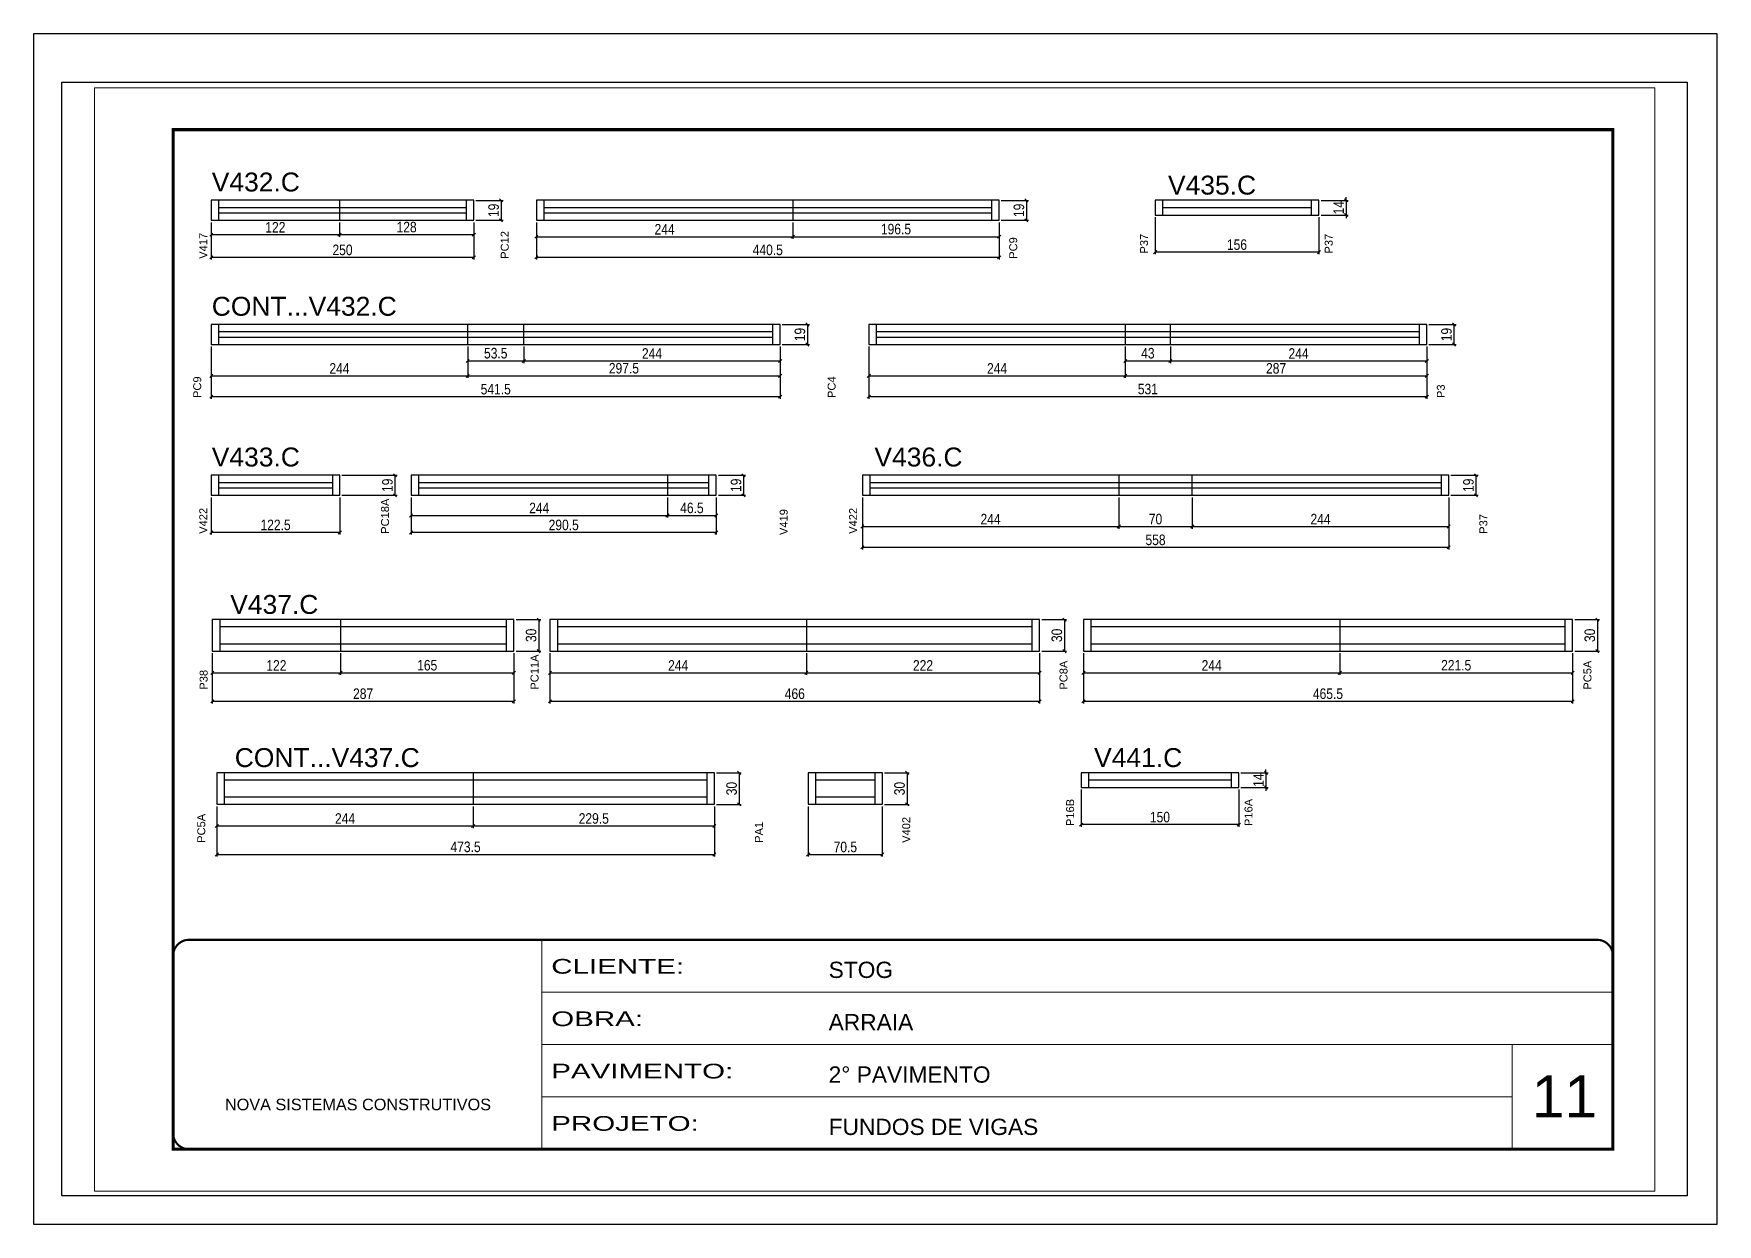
# Paper-space layout '01 (11)' of a CAD drawing. Extents: x -1 to 296, y 0 to 210.
# The model-space entities are those that its viewports show. They can reach past a viewport. Long polylines and large blocks are cut down to what shows.
import ezdxf

# ---------------------------------------------------------------- set-up
doc = ezdxf.new("R2010")
doc.units = 0
doc.linetypes.add('CONTINUO', pattern=[0])
doc.linetypes.add('DASHED', pattern=[0.75, 0.5, -0.25])
doc.layers.get('0').update_dxf_attribs({"linetype": 'CONTINUOUS'})
doc.layers.get('Defpoints').update_dxf_attribs({"linetype": 'CONTINUOUS'})
for name, color, linetype, lineweight in [('CARIMBO', 255, 'CONTINUOUS', 9), ('Folhas', 255, 'CONTINUOUS', 9), ('SARRAFO DE PRESSAO', 251, 'DASHED', 9)]:
    doc.layers.add(name, color=color, linetype=linetype, lineweight=lineweight)
for name, color, linetype in [('COTA', 241, 'CONTINUOUS'), ('NOMENCLATURA', 7, 'CONTINUOUS'), ('Painéis', 200, 'CONTINUOUS'), ('SARR_2.2x7', 40, 'CONTINUOUS'), ('SARR_EDITAR', 141, 'CONTINUOUS')]:
    doc.layers.add(name, color=color, linetype=linetype)
doc.styles.add('ARIAL', font='arial.ttf')
doc.styles.add('COTA TECNICA', font='techl___.ttf', dxfattribs={"height": 10})
doc.styles.add('Tecnologia', font='')
doc.styles.get('Tecnologia').set_extended_font_data('Forgotten Futurist')
doc.dimstyles.new('PAINEL', dxfattribs={"dimtxt": 10, "dimasz": 3, "dimexe": 3, "dimexo": 3, "dimgap": 3, "dimtad": 1, "dimdec": 1, "dimzin": 12, "dimdsep": 46, "dimtxsty": 'COTA TECNICA', "dimblk1": 'OBLIQUE', "dimblk2": 'OBLIQUE', "dimsah": 1, "dimcen": 0.9, "dimclrd": 4, "dimclre": 4, "dimclrt": 240, "dimadec": 1, "dimazin": 3, "dimtfac": 1, "dimtdec": 1, "dimtmove": 0, "dimatfit": 3, "dimfxl": 1, "dimtolj": 1, "dimtzin": 12, "dimarcsym": 0})

psp = doc.layouts.new('01 (11)')

msp = doc.modelspace()

# ---------------------------------------------------------------- texts
at = {"layer": 'CARIMBO', "style": 'ARIAL'}
msp.add_text('11', height=40, dxfattribs=at).set_placement((8810.07, 11119.55))
at = {"layer": 'NOMENCLATURA', "linetype": 'Continuous', "style": 'ARIAL'}
for s, p in [('V432.C', (7553.89, 12000.65)), ('V435.C', (8463.85, 11997.68)), ('CONT...V432.C', (7553.89, 11882.4)), ('V433.C', (7553.89, 11738.98)), ('V436.C', (8184.48, 11738.98)), ('V437.C', (7571.46, 11598.72)), ('CONT...V437.C', (7575.74, 11452.97)), ('V441.C', (8393.54, 11452.97))]:
    msp.add_text(s, height=18, dxfattribs=at).set_placement(p)
for s, p in [('V417', (7549.55, 11936.56)), ('PC12', (7836.44, 11936.56)), ('PC9', (8320.34, 11936.56)), ('P37', (8444.82, 11941.56)), ('P37', (8620.54, 11941.56)), ('PC4', (8147.54, 11804.13)), ('PC9', (7543.81, 11804.13)), ('P3', (8727.26, 11804.13)), ('V422', (7549.55, 11674.9)), ('PC18A', (7722.54, 11674.9)), ('V419', (8101.93, 11673.75)), ('V422', (8167.95, 11674.9)), ('P37', (8767.74, 11674.9)), ('PC11A', (7864.83, 11526.6)), ('PC8A', (8368.2, 11526.6)), ('PC5A', (8866.82, 11526.6)), ('P38', (7549.9, 11526.6)), ('PC5A', (7547.67, 11380.86)), ('P16B', (8374.51, 11396.86)), ('P16A', (8544.23, 11396.86)), ('PA1', (8078.32, 11380.86)), ('V402', (8218.5, 11380.86))]:
    msp.add_text(s, height=7.567, rotation=90, dxfattribs=at).set_placement(p)

# ---------------------------------------------------------------- blocks, each defined once
blk = doc.blocks.new('9999999999')
at = {"color": 30, "linetype": 'CONTINUO'}
for p, q in [((98564.6, 34230.2), (98564.6, 34429.4)), ((98564.6, 34379.6), (99584, 34379.6)), ((98564.6, 34329.8), (99488, 34329.8)), ((99584, 34329.8), (99488, 34329.8)), ((99488, 34329.8), (99488, 34230.2)), ((98564.6, 34280), (99488, 34280))]:
    blk.add_line(p, q, dxfattribs=at)
at = {"color": 30, "linetype": 'CONTINUO', "const_width": 2}
blk.add_lwpolyline([(99584, 34230.2), (99584, 34414.4, 0.414214), (99569, 34429.4), (98229, 34429.4, 0.414214), (98214, 34414.4), (98214, 34245.2, 0.414214), (98229, 34230.2), (99584, 34230.2)], format="xyb", dxfattribs=at)
at = {"layer": 'Folhas'}
blk.add_lwpolyline([(98139, 34190.2), (99624, 34190.2), (99624, 35240.2), (98139, 35240.2)], close=True, dxfattribs=at)
at = {"layer": 'Folhas', "color": 30, "const_width": 3}
blk.add_lwpolyline([(98214, 34230.2), (99584, 34230.2), (99584, 35200.2), (98214, 35200.2)], close=True, dxfattribs=at)
at = {"color": 7, "linetype": 'Continuous', "ltscale": 5, "style": 'ARIAL'}
for s, height, p in [('STOG', 15.48, (98837.7, 34393.1)), ('ARRAIA', 15.48, (98837.7, 34343.3)), ('2° PAVIMENTO', 15.483, (98837.7, 34293.5)), ('NOVA SISTEMAS CONSTRUTIVOS', 11.059, (98263.2, 34267.2)), ('FUNDOS DE VIGAS', 15.483, (98837.7, 34243.7))]:
    blk.add_text(s, height=height, dxfattribs=at).set_placement(p)
at = {"layer": 'Folhas', "color": 7, "style": 'Tecnologia', "width": 1.5}
for s, p in [('CLIENTE:', (98573.7, 34397.2)), ('OBRA:', (98573.7, 34347.3)), ('PAVIMENTO:', (98573.7, 34297.5)), ('PROJETO:', (98573.7, 34247.7))]:
    blk.add_text(s, height=14, dxfattribs=at).set_placement(p)
blk = doc.blocks.new('_Oblique')
at = {"color": 0, "linetype": 'ByBlock', "lineweight": -2}
blk.add_line((-0.5, -0.5), (0.5, 0.5), dxfattribs=at)
blk = doc.blocks.new('*D217')
at = {"layer": 'COTA', "color": 4, "linetype": 'Continuous', "lineweight": -2, "transparency": 16777216}
for p, q in [((7805.3, 11992.2), (7831.2, 11992.2)), ((7829.2, 11992.2), (7829.2, 11973.2)), ((7805.3, 11973.2), (7831.2, 11973.2))]:
    blk.add_line(p, q, dxfattribs=at)
at = {"layer": 'Defpoints', "color": 0, "linetype": 'Continuous', "transparency": 16777216}
for p in [(7803.3, 11992.2), (7803.3, 11973.2), (7829.2, 11973.2)]:
    blk.add_point(p, dxfattribs=at)
at = {"layer": 'COTA', "color": 4, "linetype": 'Continuous', "lineweight": -2, "transparency": 16777216, "xscale": 3, "yscale": 3, "zscale": 3}
for p, rotation in [((7829.2, 11992.2), 90), ((7829.2, 11973.2), 270)]:
    blk.add_blockref('_Oblique', p, dxfattribs=dict(at, rotation=rotation))
at = {"layer": 'COTA', "color": 240, "linetype": 'Continuous', "transparency": 16777216, "insert": (7822.1, 11982.7), "char_height": 10, "attachment_point": 5, "rotation": 90, "style": 'COTA TECNICA'}
blk.add_mtext('\\A1;19', dxfattribs=at)
blk = doc.blocks.new('*D218')
at = {"layer": 'COTA', "color": 4, "linetype": 'Continuous', "lineweight": -2, "transparency": 16777216}
for p, q in [((7553.4, 11971.2), (7553.4, 11935.9)), ((7803.3, 11971.2), (7803.3, 11935.9)), ((7803.3, 11937.9), (7553.4, 11937.9))]:
    blk.add_line(p, q, dxfattribs=at)
at = {"layer": 'Defpoints', "color": 0, "linetype": 'Continuous', "transparency": 16777216}
for p in [(7553.4, 11973.2), (7803.3, 11973.2), (7553.4, 11937.9)]:
    blk.add_point(p, dxfattribs=at)
at = {"layer": 'COTA', "color": 4, "linetype": 'Continuous', "lineweight": -2, "transparency": 16777216, "xscale": 3, "yscale": 3, "zscale": 3, "rotation": 180}
blk.add_blockref('_Oblique', (7553.4, 11937.9), dxfattribs=at)
at = {"layer": 'COTA', "color": 4, "linetype": 'Continuous', "lineweight": -2, "transparency": 16777216, "xscale": 3, "yscale": 3, "zscale": 3}
blk.add_blockref('_Oblique', (7803.3, 11937.9), dxfattribs=at)
at = {"layer": 'COTA', "color": 240, "linetype": 'Continuous', "transparency": 16777216, "insert": (7678.3, 11945), "char_height": 10, "attachment_point": 5, "style": 'COTA TECNICA'}
blk.add_mtext('\\A1;250', dxfattribs=at)
blk = doc.blocks.new('*D219')
at = {"layer": 'COTA', "color": 4, "linetype": 'Continuous', "lineweight": -2, "transparency": 16777216}
for p, q in [((8305.2, 11992.2), (8331.1, 11992.2)), ((8329.1, 11992.2), (8329.1, 11973.2)), ((8305.2, 11973.2), (8331.1, 11973.2))]:
    blk.add_line(p, q, dxfattribs=at)
at = {"layer": 'Defpoints', "color": 0, "linetype": 'Continuous', "transparency": 16777216}
for p in [(8303.2, 11992.2), (8303.2, 11973.2), (8329.1, 11973.2)]:
    blk.add_point(p, dxfattribs=at)
at = {"layer": 'COTA', "color": 4, "linetype": 'Continuous', "lineweight": -2, "transparency": 16777216, "xscale": 3, "yscale": 3, "zscale": 3}
for p, rotation in [((8329.1, 11992.2), 90), ((8329.1, 11973.2), 270)]:
    blk.add_blockref('_Oblique', p, dxfattribs=dict(at, rotation=rotation))
at = {"layer": 'COTA', "color": 240, "linetype": 'Continuous', "transparency": 16777216, "insert": (8322, 11982.7), "char_height": 10, "attachment_point": 5, "rotation": 90, "style": 'COTA TECNICA'}
blk.add_mtext('\\A1;19', dxfattribs=at)
blk = doc.blocks.new('*D220')
at = {"layer": 'COTA', "color": 4, "linetype": 'Continuous', "lineweight": -2, "transparency": 16777216}
for p, q in [((7862.8, 11971.2), (7862.8, 11935.9)), ((8303.2, 11971.2), (8303.2, 11935.9)), ((8303.2, 11937.9), (7862.8, 11937.9))]:
    blk.add_line(p, q, dxfattribs=at)
at = {"layer": 'Defpoints', "color": 0, "linetype": 'Continuous', "transparency": 16777216}
for p in [(7862.8, 11973.2), (8303.2, 11973.2), (7862.8, 11937.9)]:
    blk.add_point(p, dxfattribs=at)
at = {"layer": 'COTA', "color": 4, "linetype": 'Continuous', "lineweight": -2, "transparency": 16777216, "xscale": 3, "yscale": 3, "zscale": 3, "rotation": 180}
blk.add_blockref('_Oblique', (7862.8, 11937.9), dxfattribs=at)
at = {"layer": 'COTA', "color": 4, "linetype": 'Continuous', "lineweight": -2, "transparency": 16777216, "xscale": 3, "yscale": 3, "zscale": 3}
blk.add_blockref('_Oblique', (8303.2, 11937.9), dxfattribs=at)
at = {"layer": 'COTA', "color": 240, "linetype": 'Continuous', "transparency": 16777216, "insert": (8083, 11945), "char_height": 10, "attachment_point": 5, "style": 'COTA TECNICA'}
blk.add_mtext('\\A1;440.5', dxfattribs=at)
blk = doc.blocks.new('*D221')
at = {"layer": 'COTA', "color": 4, "linetype": 'Continuous', "lineweight": -2, "transparency": 16777216}
for p, q in [((7862.8, 11971.2), (7862.8, 11955.6)), ((8106.8, 11971.2), (8106.8, 11955.6)), ((7862.8, 11957.6), (8106.8, 11957.6))]:
    blk.add_line(p, q, dxfattribs=at)
at = {"layer": 'Defpoints', "color": 0, "linetype": 'Continuous', "transparency": 16777216}
for p in [(7862.8, 11973.2), (8106.8, 11973.2), (8106.8, 11957.6)]:
    blk.add_point(p, dxfattribs=at)
at = {"layer": 'COTA', "color": 4, "linetype": 'Continuous', "lineweight": -2, "transparency": 16777216, "xscale": 3, "yscale": 3, "zscale": 3, "rotation": 180}
blk.add_blockref('_Oblique', (7862.8, 11957.6), dxfattribs=at)
at = {"layer": 'COTA', "color": 4, "linetype": 'Continuous', "lineweight": -2, "transparency": 16777216, "xscale": 3, "yscale": 3, "zscale": 3}
blk.add_blockref('_Oblique', (8106.8, 11957.6), dxfattribs=at)
at = {"layer": 'COTA', "color": 240, "linetype": 'Continuous', "transparency": 16777216, "insert": (7984.8, 11964.7), "char_height": 10, "attachment_point": 5, "style": 'COTA TECNICA'}
blk.add_mtext('\\A1;244', dxfattribs=at)
blk = doc.blocks.new('*D222')
at = {"layer": 'COTA', "color": 4, "linetype": 'Continuous', "lineweight": -2, "transparency": 16777216}
for p, q in [((8106.8, 11971.2), (8106.8, 11955.6)), ((8303.2, 11971.2), (8303.2, 11955.6)), ((8106.8, 11957.6), (8303.2, 11957.6))]:
    blk.add_line(p, q, dxfattribs=at)
at = {"layer": 'Defpoints', "color": 0, "linetype": 'Continuous', "transparency": 16777216}
for p in [(8106.8, 11973.2), (8303.2, 11973.2), (8303.2, 11957.6)]:
    blk.add_point(p, dxfattribs=at)
at = {"layer": 'COTA', "color": 4, "linetype": 'Continuous', "lineweight": -2, "transparency": 16777216, "xscale": 3, "yscale": 3, "zscale": 3, "rotation": 180}
blk.add_blockref('_Oblique', (8106.8, 11957.6), dxfattribs=at)
at = {"layer": 'COTA', "color": 4, "linetype": 'Continuous', "lineweight": -2, "transparency": 16777216, "xscale": 3, "yscale": 3, "zscale": 3}
blk.add_blockref('_Oblique', (8303.2, 11957.6), dxfattribs=at)
at = {"layer": 'COTA', "color": 240, "linetype": 'Continuous', "transparency": 16777216, "insert": (8205, 11964.8), "char_height": 10, "attachment_point": 5, "style": 'COTA TECNICA'}
blk.add_mtext('\\A1;196.5', dxfattribs=at)
blk = doc.blocks.new('*D223')
at = {"layer": 'COTA', "color": 4, "linetype": 'Continuous', "lineweight": -2, "transparency": 16777216}
for p, q in [((8096.8, 11874), (8122.7, 11874)), ((8120.7, 11874), (8120.7, 11855)), ((8096.8, 11855), (8122.7, 11855))]:
    blk.add_line(p, q, dxfattribs=at)
at = {"layer": 'Defpoints', "color": 0, "linetype": 'Continuous', "transparency": 16777216}
for p in [(8094.8, 11874), (8094.8, 11855), (8120.7, 11855)]:
    blk.add_point(p, dxfattribs=at)
at = {"layer": 'COTA', "color": 4, "linetype": 'Continuous', "lineweight": -2, "transparency": 16777216, "xscale": 3, "yscale": 3, "zscale": 3}
for p, rotation in [((8120.7, 11874), 90), ((8120.7, 11855), 270)]:
    blk.add_blockref('_Oblique', p, dxfattribs=dict(at, rotation=rotation))
at = {"layer": 'COTA', "color": 240, "linetype": 'Continuous', "transparency": 16777216, "insert": (8113.6, 11864.5), "char_height": 10, "attachment_point": 5, "rotation": 90, "style": 'COTA TECNICA'}
blk.add_mtext('\\A1;19', dxfattribs=at)
blk = doc.blocks.new('*D224')
at = {"layer": 'COTA', "color": 4, "linetype": 'Continuous', "lineweight": -2, "transparency": 16777216}
for p, q in [((7553.4, 11853), (7553.4, 11803.4)), ((8094.8, 11853), (8094.8, 11803.4)), ((8094.8, 11805.4), (7553.4, 11805.4))]:
    blk.add_line(p, q, dxfattribs=at)
at = {"layer": 'Defpoints', "color": 0, "linetype": 'Continuous', "transparency": 16777216}
for p in [(7553.4, 11855), (8094.8, 11855), (7553.4, 11805.4)]:
    blk.add_point(p, dxfattribs=at)
at = {"layer": 'COTA', "color": 4, "linetype": 'Continuous', "lineweight": -2, "transparency": 16777216, "xscale": 3, "yscale": 3, "zscale": 3, "rotation": 180}
blk.add_blockref('_Oblique', (7553.4, 11805.4), dxfattribs=at)
at = {"layer": 'COTA', "color": 4, "linetype": 'Continuous', "lineweight": -2, "transparency": 16777216, "xscale": 3, "yscale": 3, "zscale": 3}
blk.add_blockref('_Oblique', (8094.8, 11805.4), dxfattribs=at)
at = {"layer": 'COTA', "color": 240, "linetype": 'Continuous', "transparency": 16777216, "insert": (7824.1, 11812.5), "char_height": 10, "attachment_point": 5, "style": 'COTA TECNICA'}
blk.add_mtext('\\A1;541.5', dxfattribs=at)
blk = doc.blocks.new('*D225')
at = {"layer": 'COTA', "color": 4, "linetype": 'Continuous', "lineweight": -2, "transparency": 16777216}
for p, q in [((7553.4, 11853), (7553.4, 11823.2)), ((7797.4, 11853), (7797.4, 11823.2)), ((7553.4, 11825.2), (7797.4, 11825.2))]:
    blk.add_line(p, q, dxfattribs=at)
at = {"layer": 'Defpoints', "color": 0, "linetype": 'Continuous', "transparency": 16777216}
for p in [(7553.4, 11855), (7797.4, 11855), (7797.4, 11825.2)]:
    blk.add_point(p, dxfattribs=at)
at = {"layer": 'COTA', "color": 4, "linetype": 'Continuous', "lineweight": -2, "transparency": 16777216, "xscale": 3, "yscale": 3, "zscale": 3, "rotation": 180}
blk.add_blockref('_Oblique', (7553.4, 11825.2), dxfattribs=at)
at = {"layer": 'COTA', "color": 4, "linetype": 'Continuous', "lineweight": -2, "transparency": 16777216, "xscale": 3, "yscale": 3, "zscale": 3}
blk.add_blockref('_Oblique', (7797.4, 11825.2), dxfattribs=at)
at = {"layer": 'COTA', "color": 240, "linetype": 'Continuous', "transparency": 16777216, "insert": (7675.4, 11832.3), "char_height": 10, "attachment_point": 5, "style": 'COTA TECNICA'}
blk.add_mtext('\\A1;244', dxfattribs=at)
blk = doc.blocks.new('*D226')
at = {"layer": 'COTA', "color": 4, "linetype": 'Continuous', "lineweight": -2, "transparency": 16777216}
for p, q in [((7797.4, 11853), (7797.4, 11823.2)), ((8094.8, 11853), (8094.8, 11823.2)), ((7797.4, 11825.2), (8094.8, 11825.2))]:
    blk.add_line(p, q, dxfattribs=at)
at = {"layer": 'Defpoints', "color": 0, "linetype": 'Continuous', "transparency": 16777216}
for p in [(7797.4, 11855), (8094.8, 11855), (8094.8, 11825.2)]:
    blk.add_point(p, dxfattribs=at)
at = {"layer": 'COTA', "color": 4, "linetype": 'Continuous', "lineweight": -2, "transparency": 16777216, "xscale": 3, "yscale": 3, "zscale": 3, "rotation": 180}
blk.add_blockref('_Oblique', (7797.4, 11825.2), dxfattribs=at)
at = {"layer": 'COTA', "color": 4, "linetype": 'Continuous', "lineweight": -2, "transparency": 16777216, "xscale": 3, "yscale": 3, "zscale": 3}
blk.add_blockref('_Oblique', (8094.8, 11825.2), dxfattribs=at)
at = {"layer": 'COTA', "color": 240, "linetype": 'Continuous', "transparency": 16777216, "insert": (7946.1, 11832.4), "char_height": 10, "attachment_point": 5, "style": 'COTA TECNICA'}
blk.add_mtext('\\A1;297.5', dxfattribs=at)
blk = doc.blocks.new('*D227')
at = {"layer": 'COTA', "color": 4, "linetype": 'Continuous', "lineweight": -2, "transparency": 16777216}
for p, q in [((7797.4, 11853), (7797.4, 11837.4)), ((7850.8, 11853), (7850.8, 11837.4)), ((7797.4, 11839.4), (7850.8, 11839.4))]:
    blk.add_line(p, q, dxfattribs=at)
at = {"layer": 'Defpoints', "color": 0, "linetype": 'Continuous', "transparency": 16777216}
for p in [(7797.4, 11855), (7850.8, 11855), (7850.8, 11839.4)]:
    blk.add_point(p, dxfattribs=at)
at = {"layer": 'COTA', "color": 4, "linetype": 'Continuous', "lineweight": -2, "transparency": 16777216, "xscale": 3, "yscale": 3, "zscale": 3, "rotation": 180}
blk.add_blockref('_Oblique', (7797.4, 11839.4), dxfattribs=at)
at = {"layer": 'COTA', "color": 4, "linetype": 'Continuous', "lineweight": -2, "transparency": 16777216, "xscale": 3, "yscale": 3, "zscale": 3}
blk.add_blockref('_Oblique', (7850.8, 11839.4), dxfattribs=at)
at = {"layer": 'COTA', "color": 240, "linetype": 'Continuous', "transparency": 16777216, "insert": (7824.1, 11846.7), "char_height": 10, "attachment_point": 5, "style": 'COTA TECNICA'}
blk.add_mtext('\\A1;53.5', dxfattribs=at)
blk = doc.blocks.new('*D228')
at = {"layer": 'COTA', "color": 4, "linetype": 'Continuous', "lineweight": -2, "transparency": 16777216}
for p, q in [((7850.8, 11853), (7850.8, 11837.4)), ((8094.8, 11853), (8094.8, 11837.4)), ((7850.8, 11839.4), (8094.8, 11839.4))]:
    blk.add_line(p, q, dxfattribs=at)
at = {"layer": 'Defpoints', "color": 0, "linetype": 'Continuous', "transparency": 16777216}
for p in [(7850.8, 11855), (8094.8, 11855), (8094.8, 11839.4)]:
    blk.add_point(p, dxfattribs=at)
at = {"layer": 'COTA', "color": 4, "linetype": 'Continuous', "lineweight": -2, "transparency": 16777216, "xscale": 3, "yscale": 3, "zscale": 3, "rotation": 180}
blk.add_blockref('_Oblique', (7850.8, 11839.4), dxfattribs=at)
at = {"layer": 'COTA', "color": 4, "linetype": 'Continuous', "lineweight": -2, "transparency": 16777216, "xscale": 3, "yscale": 3, "zscale": 3}
blk.add_blockref('_Oblique', (8094.8, 11839.4), dxfattribs=at)
at = {"layer": 'COTA', "color": 240, "linetype": 'Continuous', "transparency": 16777216, "insert": (7972.8, 11846.5), "char_height": 10, "attachment_point": 5, "style": 'COTA TECNICA'}
blk.add_mtext('\\A1;244', dxfattribs=at)
blk = doc.blocks.new('*D231')
at = {"layer": 'COTA', "color": 4, "linetype": 'Continuous', "lineweight": -2, "transparency": 16777216}
for p, q in [((8712.1, 11874), (8738, 11874)), ((8736, 11874), (8736, 11855)), ((8712.1, 11855), (8738, 11855))]:
    blk.add_line(p, q, dxfattribs=at)
at = {"layer": 'Defpoints', "color": 0, "linetype": 'Continuous', "transparency": 16777216}
for p in [(8710.1, 11874), (8710.1, 11855), (8736, 11855)]:
    blk.add_point(p, dxfattribs=at)
at = {"layer": 'COTA', "color": 4, "linetype": 'Continuous', "lineweight": -2, "transparency": 16777216, "xscale": 3, "yscale": 3, "zscale": 3}
for p, rotation in [((8736, 11874), 90), ((8736, 11855), 270)]:
    blk.add_blockref('_Oblique', p, dxfattribs=dict(at, rotation=rotation))
at = {"layer": 'COTA', "color": 240, "linetype": 'Continuous', "transparency": 16777216, "insert": (8728.9, 11864.5), "char_height": 10, "attachment_point": 5, "rotation": 90, "style": 'COTA TECNICA'}
blk.add_mtext('\\A1;19', dxfattribs=at)
blk = doc.blocks.new('*D232')
at = {"layer": 'COTA', "color": 4, "linetype": 'Continuous', "lineweight": -2, "transparency": 16777216}
for p, q in [((8179.2, 11853), (8179.2, 11803.4)), ((8710.1, 11853), (8710.1, 11803.4)), ((8710.1, 11805.4), (8179.2, 11805.4))]:
    blk.add_line(p, q, dxfattribs=at)
at = {"layer": 'Defpoints', "color": 0, "linetype": 'Continuous', "transparency": 16777216}
for p in [(8179.2, 11855), (8710.1, 11855), (8179.2, 11805.4)]:
    blk.add_point(p, dxfattribs=at)
at = {"layer": 'COTA', "color": 4, "linetype": 'Continuous', "lineweight": -2, "transparency": 16777216, "xscale": 3, "yscale": 3, "zscale": 3, "rotation": 180}
blk.add_blockref('_Oblique', (8179.2, 11805.4), dxfattribs=at)
at = {"layer": 'COTA', "color": 4, "linetype": 'Continuous', "lineweight": -2, "transparency": 16777216, "xscale": 3, "yscale": 3, "zscale": 3}
blk.add_blockref('_Oblique', (8710.1, 11805.4), dxfattribs=at)
at = {"layer": 'COTA', "color": 240, "linetype": 'Continuous', "transparency": 16777216, "insert": (8444.7, 11812.6), "char_height": 10, "attachment_point": 5, "style": 'COTA TECNICA'}
blk.add_mtext('\\A1;531', dxfattribs=at)
blk = doc.blocks.new('*D233')
at = {"layer": 'COTA', "color": 4, "linetype": 'Continuous', "lineweight": -2, "transparency": 16777216}
for p, q in [((8179.2, 11853), (8179.2, 11823.2)), ((8423.2, 11853), (8423.2, 11823.2)), ((8179.2, 11825.2), (8423.2, 11825.2))]:
    blk.add_line(p, q, dxfattribs=at)
at = {"layer": 'Defpoints', "color": 0, "linetype": 'Continuous', "transparency": 16777216}
for p in [(8179.2, 11855), (8423.2, 11855), (8423.2, 11825.2)]:
    blk.add_point(p, dxfattribs=at)
at = {"layer": 'COTA', "color": 4, "linetype": 'Continuous', "lineweight": -2, "transparency": 16777216, "xscale": 3, "yscale": 3, "zscale": 3, "rotation": 180}
blk.add_blockref('_Oblique', (8179.2, 11825.2), dxfattribs=at)
at = {"layer": 'COTA', "color": 4, "linetype": 'Continuous', "lineweight": -2, "transparency": 16777216, "xscale": 3, "yscale": 3, "zscale": 3}
blk.add_blockref('_Oblique', (8423.2, 11825.2), dxfattribs=at)
at = {"layer": 'COTA', "color": 240, "linetype": 'Continuous', "transparency": 16777216, "insert": (8301.2, 11832.3), "char_height": 10, "attachment_point": 5, "style": 'COTA TECNICA'}
blk.add_mtext('\\A1;244', dxfattribs=at)
blk = doc.blocks.new('*D234')
at = {"layer": 'COTA', "color": 4, "linetype": 'Continuous', "lineweight": -2, "transparency": 16777216}
for p, q in [((8423.2, 11853), (8423.2, 11823.2)), ((8710.1, 11853), (8710.1, 11823.2)), ((8423.2, 11825.2), (8710.1, 11825.2))]:
    blk.add_line(p, q, dxfattribs=at)
at = {"layer": 'Defpoints', "color": 0, "linetype": 'Continuous', "transparency": 16777216}
for p in [(8423.2, 11855), (8710.1, 11855), (8710.1, 11825.2)]:
    blk.add_point(p, dxfattribs=at)
at = {"layer": 'COTA', "color": 4, "linetype": 'Continuous', "lineweight": -2, "transparency": 16777216, "xscale": 3, "yscale": 3, "zscale": 3, "rotation": 180}
blk.add_blockref('_Oblique', (8423.2, 11825.2), dxfattribs=at)
at = {"layer": 'COTA', "color": 4, "linetype": 'Continuous', "lineweight": -2, "transparency": 16777216, "xscale": 3, "yscale": 3, "zscale": 3}
blk.add_blockref('_Oblique', (8710.1, 11825.2), dxfattribs=at)
at = {"layer": 'COTA', "color": 240, "linetype": 'Continuous', "transparency": 16777216, "insert": (8566.7, 11832.3), "char_height": 10, "attachment_point": 5, "style": 'COTA TECNICA'}
blk.add_mtext('\\A1;287', dxfattribs=at)
blk = doc.blocks.new('*D229')
at = {"layer": 'COTA', "color": 4, "linetype": 'Continuous', "lineweight": -2, "transparency": 16777216}
for p, q in [((8423.2, 11853), (8423.2, 11837.4)), ((8466.1, 11853), (8466.1, 11837.4)), ((8423.2, 11839.4), (8466.1, 11839.4))]:
    blk.add_line(p, q, dxfattribs=at)
at = {"layer": 'Defpoints', "color": 0, "linetype": 'Continuous', "transparency": 16777216}
for p in [(8423.2, 11855), (8466.1, 11855), (8466.1, 11839.4)]:
    blk.add_point(p, dxfattribs=at)
at = {"layer": 'COTA', "color": 4, "linetype": 'Continuous', "lineweight": -2, "transparency": 16777216, "xscale": 3, "yscale": 3, "zscale": 3, "rotation": 180}
blk.add_blockref('_Oblique', (8423.2, 11839.4), dxfattribs=at)
at = {"layer": 'COTA', "color": 4, "linetype": 'Continuous', "lineweight": -2, "transparency": 16777216, "xscale": 3, "yscale": 3, "zscale": 3}
blk.add_blockref('_Oblique', (8466.1, 11839.4), dxfattribs=at)
at = {"layer": 'COTA', "color": 240, "linetype": 'Continuous', "transparency": 16777216, "insert": (8444.7, 11846.7), "char_height": 10, "attachment_point": 5, "style": 'COTA TECNICA'}
blk.add_mtext('\\A1;43', dxfattribs=at)
blk = doc.blocks.new('*D230')
at = {"layer": 'COTA', "color": 4, "linetype": 'Continuous', "lineweight": -2, "transparency": 16777216}
for p, q in [((8466.1, 11853), (8466.1, 11837.4)), ((8710.1, 11853), (8710.1, 11837.4)), ((8466.1, 11839.4), (8710.1, 11839.4))]:
    blk.add_line(p, q, dxfattribs=at)
at = {"layer": 'Defpoints', "color": 0, "linetype": 'Continuous', "transparency": 16777216}
for p in [(8466.1, 11855), (8710.1, 11855), (8710.1, 11839.4)]:
    blk.add_point(p, dxfattribs=at)
at = {"layer": 'COTA', "color": 4, "linetype": 'Continuous', "lineweight": -2, "transparency": 16777216, "xscale": 3, "yscale": 3, "zscale": 3, "rotation": 180}
blk.add_blockref('_Oblique', (8466.1, 11839.4), dxfattribs=at)
at = {"layer": 'COTA', "color": 4, "linetype": 'Continuous', "lineweight": -2, "transparency": 16777216, "xscale": 3, "yscale": 3, "zscale": 3}
blk.add_blockref('_Oblique', (8710.1, 11839.4), dxfattribs=at)
at = {"layer": 'COTA', "color": 240, "linetype": 'Continuous', "transparency": 16777216, "insert": (8588.1, 11846.5), "char_height": 10, "attachment_point": 5, "style": 'COTA TECNICA'}
blk.add_mtext('\\A1;244', dxfattribs=at)
blk = doc.blocks.new('*D235')
at = {"layer": 'COTA', "color": 4, "linetype": 'Continuous', "lineweight": -2, "transparency": 16777216}
for p, q in [((7677.8, 11730.6), (7730.2, 11730.6)), ((7728.2, 11730.6), (7728.2, 11711.6)), ((7677.8, 11711.6), (7730.2, 11711.6))]:
    blk.add_line(p, q, dxfattribs=at)
at = {"layer": 'Defpoints', "color": 0, "linetype": 'Continuous', "transparency": 16777216}
for p in [(7675.8, 11730.6), (7675.8, 11711.6), (7728.2, 11711.6)]:
    blk.add_point(p, dxfattribs=at)
at = {"layer": 'COTA', "color": 4, "linetype": 'Continuous', "lineweight": -2, "transparency": 16777216, "xscale": 3, "yscale": 3, "zscale": 3}
for p, rotation in [((7728.2, 11730.6), 90), ((7728.2, 11711.6), 270)]:
    blk.add_blockref('_Oblique', p, dxfattribs=dict(at, rotation=rotation))
at = {"layer": 'COTA', "color": 240, "linetype": 'Continuous', "transparency": 16777216, "insert": (7721.1, 11721.1), "char_height": 10, "attachment_point": 5, "rotation": 90, "style": 'COTA TECNICA'}
blk.add_mtext('\\A1;19', dxfattribs=at)
blk = doc.blocks.new('*D236')
at = {"layer": 'COTA', "color": 4, "linetype": 'Continuous', "lineweight": -2, "transparency": 16777216}
for p, q in [((7553.4, 11709.6), (7553.4, 11674.2)), ((7675.8, 11709.6), (7675.8, 11674.2)), ((7675.8, 11676.2), (7553.4, 11676.2))]:
    blk.add_line(p, q, dxfattribs=at)
at = {"layer": 'Defpoints', "color": 0, "linetype": 'Continuous', "transparency": 16777216}
for p in [(7553.4, 11711.6), (7675.8, 11711.6), (7553.4, 11676.2)]:
    blk.add_point(p, dxfattribs=at)
at = {"layer": 'COTA', "color": 4, "linetype": 'Continuous', "lineweight": -2, "transparency": 16777216, "xscale": 3, "yscale": 3, "zscale": 3, "rotation": 180}
blk.add_blockref('_Oblique', (7553.4, 11676.2), dxfattribs=at)
at = {"layer": 'COTA', "color": 4, "linetype": 'Continuous', "lineweight": -2, "transparency": 16777216, "xscale": 3, "yscale": 3, "zscale": 3}
blk.add_blockref('_Oblique', (7675.8, 11676.2), dxfattribs=at)
at = {"layer": 'COTA', "color": 240, "linetype": 'Continuous', "transparency": 16777216, "insert": (7614.6, 11683.3), "char_height": 10, "attachment_point": 5, "style": 'COTA TECNICA'}
blk.add_mtext('\\A1;122.5', dxfattribs=at)
blk = doc.blocks.new('*D237')
at = {"layer": 'COTA', "color": 4, "linetype": 'Continuous', "lineweight": -2, "transparency": 16777216}
for p, q in [((8609.5, 11992.2), (8635.4, 11992.2)), ((8633.4, 11992.2), (8633.4, 11995.2)), ((8633.4, 11992.2), (8633.4, 11978.2)), ((8609.5, 11978.2), (8635.4, 11978.2)), ((8633.4, 11978.2), (8633.4, 11975.2))]:
    blk.add_line(p, q, dxfattribs=at)
at = {"layer": 'Defpoints', "color": 0, "linetype": 'Continuous', "transparency": 16777216}
for p in [(8607.5, 11992.2), (8607.5, 11978.2), (8633.4, 11978.2)]:
    blk.add_point(p, dxfattribs=at)
at = {"layer": 'COTA', "color": 4, "linetype": 'Continuous', "lineweight": -2, "transparency": 16777216, "xscale": 3, "yscale": 3, "zscale": 3}
for p, rotation in [((8633.4, 11992.2), 270), ((8633.4, 11978.2), 90)]:
    blk.add_blockref('_Oblique', p, dxfattribs=dict(at, rotation=rotation))
at = {"layer": 'COTA', "color": 240, "linetype": 'Continuous', "transparency": 16777216, "insert": (8626.3, 11985.2), "char_height": 10, "attachment_point": 5, "rotation": 90, "style": 'COTA TECNICA'}
blk.add_mtext('\\A1;14', dxfattribs=at)
blk = doc.blocks.new('*D238')
at = {"layer": 'COTA', "color": 4, "linetype": 'Continuous', "lineweight": -2, "transparency": 16777216}
for p, q in [((8451.6, 11976.2), (8451.6, 11940.9)), ((8607.5, 11976.2), (8607.5, 11940.9)), ((8607.5, 11942.9), (8451.6, 11942.9))]:
    blk.add_line(p, q, dxfattribs=at)
at = {"layer": 'Defpoints', "color": 0, "linetype": 'Continuous', "transparency": 16777216}
for p in [(8451.6, 11978.2), (8607.5, 11978.2), (8451.6, 11942.9)]:
    blk.add_point(p, dxfattribs=at)
at = {"layer": 'COTA', "color": 4, "linetype": 'Continuous', "lineweight": -2, "transparency": 16777216, "xscale": 3, "yscale": 3, "zscale": 3, "rotation": 180}
blk.add_blockref('_Oblique', (8451.6, 11942.9), dxfattribs=at)
at = {"layer": 'COTA', "color": 4, "linetype": 'Continuous', "lineweight": -2, "transparency": 16777216, "xscale": 3, "yscale": 3, "zscale": 3}
blk.add_blockref('_Oblique', (8607.5, 11942.9), dxfattribs=at)
at = {"layer": 'COTA', "color": 240, "linetype": 'Continuous', "transparency": 16777216, "insert": (8529.5, 11950), "char_height": 10, "attachment_point": 5, "style": 'COTA TECNICA'}
blk.add_mtext('\\A1;156', dxfattribs=at)
blk = doc.blocks.new('*D243')
at = {"layer": 'COTA', "color": 4, "linetype": 'Continuous', "lineweight": -2, "transparency": 16777216}
for p, q in [((7554.4, 11561.3), (7554.4, 11540.7)), ((7676.4, 11561.3), (7676.4, 11540.7)), ((7554.4, 11542.7), (7676.4, 11542.7))]:
    blk.add_line(p, q, dxfattribs=at)
at = {"layer": 'Defpoints', "color": 0, "linetype": 'Continuous', "transparency": 16777216}
for p in [(7554.4, 11563.3), (7676.4, 11563.3), (7676.4, 11542.7)]:
    blk.add_point(p, dxfattribs=at)
at = {"layer": 'COTA', "color": 4, "linetype": 'Continuous', "lineweight": -2, "transparency": 16777216, "xscale": 3, "yscale": 3, "zscale": 3, "rotation": 180}
blk.add_blockref('_Oblique', (7554.4, 11542.7), dxfattribs=at)
at = {"layer": 'COTA', "color": 4, "linetype": 'Continuous', "lineweight": -2, "transparency": 16777216, "xscale": 3, "yscale": 3, "zscale": 3}
blk.add_blockref('_Oblique', (7676.4, 11542.7), dxfattribs=at)
at = {"layer": 'COTA', "color": 240, "linetype": 'Continuous', "transparency": 16777216, "insert": (7615.4, 11549.7), "char_height": 10, "attachment_point": 5, "style": 'COTA TECNICA'}
blk.add_mtext('\\A1;122', dxfattribs=at)
blk = doc.blocks.new('*D244')
at = {"layer": 'COTA', "color": 4, "linetype": 'Continuous', "lineweight": -2, "transparency": 16777216}
for p, q in [((7676.4, 11561.3), (7676.4, 11540.7)), ((7841.4, 11561.3), (7841.4, 11540.7)), ((7676.4, 11542.7), (7841.4, 11542.7))]:
    blk.add_line(p, q, dxfattribs=at)
at = {"layer": 'Defpoints', "color": 0, "linetype": 'Continuous', "transparency": 16777216}
for p in [(7676.4, 11563.3), (7841.4, 11563.3), (7841.4, 11542.7)]:
    blk.add_point(p, dxfattribs=at)
at = {"layer": 'COTA', "color": 4, "linetype": 'Continuous', "lineweight": -2, "transparency": 16777216, "xscale": 3, "yscale": 3, "zscale": 3, "rotation": 180}
blk.add_blockref('_Oblique', (7676.4, 11542.7), dxfattribs=at)
at = {"layer": 'COTA', "color": 4, "linetype": 'Continuous', "lineweight": -2, "transparency": 16777216, "xscale": 3, "yscale": 3, "zscale": 3}
blk.add_blockref('_Oblique', (7841.4, 11542.7), dxfattribs=at)
at = {"layer": 'COTA', "color": 240, "linetype": 'Continuous', "transparency": 16777216, "insert": (7758.9, 11549.8), "char_height": 10, "attachment_point": 5, "style": 'COTA TECNICA'}
blk.add_mtext('\\A1;165', dxfattribs=at)
blk = doc.blocks.new('*D245')
at = {"layer": 'COTA', "color": 4, "linetype": 'Continuous', "lineweight": -2, "transparency": 16777216}
for p, q in [((7554.4, 11561.3), (7554.4, 11513.6)), ((7841.4, 11561.3), (7841.4, 11513.6)), ((7554.4, 11515.6), (7841.4, 11515.6))]:
    blk.add_line(p, q, dxfattribs=at)
at = {"layer": 'Defpoints', "color": 0, "linetype": 'Continuous', "transparency": 16777216}
for p in [(7554.4, 11563.3), (7841.4, 11563.3), (7841.4, 11515.6)]:
    blk.add_point(p, dxfattribs=at)
at = {"layer": 'COTA', "color": 4, "linetype": 'Continuous', "lineweight": -2, "transparency": 16777216, "xscale": 3, "yscale": 3, "zscale": 3, "rotation": 180}
blk.add_blockref('_Oblique', (7554.4, 11515.6), dxfattribs=at)
at = {"layer": 'COTA', "color": 4, "linetype": 'Continuous', "lineweight": -2, "transparency": 16777216, "xscale": 3, "yscale": 3, "zscale": 3}
blk.add_blockref('_Oblique', (7841.4, 11515.6), dxfattribs=at)
at = {"layer": 'COTA', "color": 240, "linetype": 'Continuous', "transparency": 16777216, "insert": (7697.9, 11522.7), "char_height": 10, "attachment_point": 5, "style": 'COTA TECNICA'}
blk.add_mtext('\\A1;287', dxfattribs=at)
blk = doc.blocks.new('*D246')
at = {"layer": 'COTA', "color": 4, "linetype": 'Continuous', "lineweight": -2, "transparency": 16777216}
for p, q in [((7843.4, 11593.3), (7867, 11593.3)), ((7865, 11593.3), (7865, 11563.3)), ((7843.4, 11563.3), (7867, 11563.3))]:
    blk.add_line(p, q, dxfattribs=at)
at = {"layer": 'Defpoints', "color": 0, "linetype": 'Continuous', "transparency": 16777216}
for p in [(7841.4, 11593.3), (7841.4, 11563.3), (7865, 11563.3)]:
    blk.add_point(p, dxfattribs=at)
at = {"layer": 'COTA', "color": 4, "linetype": 'Continuous', "lineweight": -2, "transparency": 16777216, "xscale": 3, "yscale": 3, "zscale": 3}
for p, rotation in [((7865, 11593.3), 90), ((7865, 11563.3), 270)]:
    blk.add_blockref('_Oblique', p, dxfattribs=dict(at, rotation=rotation))
at = {"layer": 'COTA', "color": 240, "linetype": 'Continuous', "transparency": 16777216, "insert": (7857.8, 11578.3), "char_height": 10, "attachment_point": 5, "rotation": 90, "style": 'COTA TECNICA'}
blk.add_mtext('\\A1;30', dxfattribs=at)
blk = doc.blocks.new('*D239')
at = {"layer": 'COTA', "color": 4, "linetype": 'Continuous', "lineweight": -2, "transparency": 16777216}
for p, q in [((7875.7, 11561.3), (7875.7, 11540.7)), ((8119.7, 11561.3), (8119.7, 11540.7)), ((7875.7, 11542.7), (8119.7, 11542.7))]:
    blk.add_line(p, q, dxfattribs=at)
at = {"layer": 'Defpoints', "color": 0, "linetype": 'Continuous', "transparency": 16777216}
for p in [(7875.7, 11563.3), (8119.7, 11563.3), (8119.7, 11542.7)]:
    blk.add_point(p, dxfattribs=at)
at = {"layer": 'COTA', "color": 4, "linetype": 'Continuous', "lineweight": -2, "transparency": 16777216, "xscale": 3, "yscale": 3, "zscale": 3, "rotation": 180}
blk.add_blockref('_Oblique', (7875.7, 11542.7), dxfattribs=at)
at = {"layer": 'COTA', "color": 4, "linetype": 'Continuous', "lineweight": -2, "transparency": 16777216, "xscale": 3, "yscale": 3, "zscale": 3}
blk.add_blockref('_Oblique', (8119.7, 11542.7), dxfattribs=at)
at = {"layer": 'COTA', "color": 240, "linetype": 'Continuous', "transparency": 16777216, "insert": (7997.7, 11549.7), "char_height": 10, "attachment_point": 5, "style": 'COTA TECNICA'}
blk.add_mtext('\\A1;244', dxfattribs=at)
blk = doc.blocks.new('*D240')
at = {"layer": 'COTA', "color": 4, "linetype": 'Continuous', "lineweight": -2, "transparency": 16777216}
for p, q in [((8119.7, 11561.3), (8119.7, 11540.7)), ((8341.7, 11561.3), (8341.7, 11540.7)), ((8119.7, 11542.7), (8341.7, 11542.7))]:
    blk.add_line(p, q, dxfattribs=at)
at = {"layer": 'Defpoints', "color": 0, "linetype": 'Continuous', "transparency": 16777216}
for p in [(8119.7, 11563.3), (8341.7, 11563.3), (8341.7, 11542.7)]:
    blk.add_point(p, dxfattribs=at)
at = {"layer": 'COTA', "color": 4, "linetype": 'Continuous', "lineweight": -2, "transparency": 16777216, "xscale": 3, "yscale": 3, "zscale": 3, "rotation": 180}
blk.add_blockref('_Oblique', (8119.7, 11542.7), dxfattribs=at)
at = {"layer": 'COTA', "color": 4, "linetype": 'Continuous', "lineweight": -2, "transparency": 16777216, "xscale": 3, "yscale": 3, "zscale": 3}
blk.add_blockref('_Oblique', (8341.7, 11542.7), dxfattribs=at)
at = {"layer": 'COTA', "color": 240, "linetype": 'Continuous', "transparency": 16777216, "insert": (8230.7, 11549.7), "char_height": 10, "attachment_point": 5, "style": 'COTA TECNICA'}
blk.add_mtext('\\A1;222', dxfattribs=at)
blk = doc.blocks.new('*D241')
at = {"layer": 'COTA', "color": 4, "linetype": 'Continuous', "lineweight": -2, "transparency": 16777216}
for p, q in [((7875.7, 11561.3), (7875.7, 11513.6)), ((8341.7, 11561.3), (8341.7, 11513.6)), ((7875.7, 11515.6), (8341.7, 11515.6))]:
    blk.add_line(p, q, dxfattribs=at)
at = {"layer": 'Defpoints', "color": 0, "linetype": 'Continuous', "transparency": 16777216}
for p in [(7875.7, 11563.3), (8341.7, 11563.3), (8341.7, 11515.6)]:
    blk.add_point(p, dxfattribs=at)
at = {"layer": 'COTA', "color": 4, "linetype": 'Continuous', "lineweight": -2, "transparency": 16777216, "xscale": 3, "yscale": 3, "zscale": 3, "rotation": 180}
blk.add_blockref('_Oblique', (7875.7, 11515.6), dxfattribs=at)
at = {"layer": 'COTA', "color": 4, "linetype": 'Continuous', "lineweight": -2, "transparency": 16777216, "xscale": 3, "yscale": 3, "zscale": 3}
blk.add_blockref('_Oblique', (8341.7, 11515.6), dxfattribs=at)
at = {"layer": 'COTA', "color": 240, "linetype": 'Continuous', "transparency": 16777216, "insert": (8108.7, 11522.7), "char_height": 10, "attachment_point": 5, "style": 'COTA TECNICA'}
blk.add_mtext('\\A1;466', dxfattribs=at)
blk = doc.blocks.new('*D242')
at = {"layer": 'COTA', "color": 4, "linetype": 'Continuous', "lineweight": -2, "transparency": 16777216}
for p, q in [((8343.7, 11593.3), (8367.4, 11593.3)), ((8365.4, 11593.3), (8365.4, 11563.3)), ((8343.7, 11563.3), (8367.4, 11563.3))]:
    blk.add_line(p, q, dxfattribs=at)
at = {"layer": 'Defpoints', "color": 0, "linetype": 'Continuous', "transparency": 16777216}
for p in [(8341.7, 11593.3), (8341.7, 11563.3), (8365.4, 11563.3)]:
    blk.add_point(p, dxfattribs=at)
at = {"layer": 'COTA', "color": 4, "linetype": 'Continuous', "lineweight": -2, "transparency": 16777216, "xscale": 3, "yscale": 3, "zscale": 3}
for p, rotation in [((8365.4, 11593.3), 90), ((8365.4, 11563.3), 270)]:
    blk.add_blockref('_Oblique', p, dxfattribs=dict(at, rotation=rotation))
at = {"layer": 'COTA', "color": 240, "linetype": 'Continuous', "transparency": 16777216, "insert": (8358.1, 11578.3), "char_height": 10, "attachment_point": 5, "rotation": 90, "style": 'COTA TECNICA'}
blk.add_mtext('\\A1;30', dxfattribs=at)
blk = doc.blocks.new('*D249')
at = {"layer": 'COTA', "color": 4, "linetype": 'Continuous', "lineweight": -2, "transparency": 16777216}
for p, q in [((8383.4, 11561.3), (8383.4, 11540.7)), ((8627.4, 11561.3), (8627.4, 11540.7)), ((8383.4, 11542.7), (8627.4, 11542.7))]:
    blk.add_line(p, q, dxfattribs=at)
at = {"layer": 'Defpoints', "color": 0, "linetype": 'Continuous', "transparency": 16777216}
for p in [(8383.4, 11563.3), (8627.4, 11563.3), (8627.4, 11542.7)]:
    blk.add_point(p, dxfattribs=at)
at = {"layer": 'COTA', "color": 4, "linetype": 'Continuous', "lineweight": -2, "transparency": 16777216, "xscale": 3, "yscale": 3, "zscale": 3, "rotation": 180}
blk.add_blockref('_Oblique', (8383.4, 11542.7), dxfattribs=at)
at = {"layer": 'COTA', "color": 4, "linetype": 'Continuous', "lineweight": -2, "transparency": 16777216, "xscale": 3, "yscale": 3, "zscale": 3}
blk.add_blockref('_Oblique', (8627.4, 11542.7), dxfattribs=at)
at = {"layer": 'COTA', "color": 240, "linetype": 'Continuous', "transparency": 16777216, "insert": (8505.4, 11549.7), "char_height": 10, "attachment_point": 5, "style": 'COTA TECNICA'}
blk.add_mtext('\\A1;244', dxfattribs=at)
blk = doc.blocks.new('*D250')
at = {"layer": 'COTA', "color": 4, "linetype": 'Continuous', "lineweight": -2, "transparency": 16777216}
for p, q in [((8627.4, 11561.3), (8627.4, 11540.7)), ((8848.9, 11561.3), (8848.9, 11540.7)), ((8627.4, 11542.7), (8848.9, 11542.7))]:
    blk.add_line(p, q, dxfattribs=at)
at = {"layer": 'Defpoints', "color": 0, "linetype": 'Continuous', "transparency": 16777216}
for p in [(8627.4, 11563.3), (8848.9, 11563.3), (8848.9, 11542.7)]:
    blk.add_point(p, dxfattribs=at)
at = {"layer": 'COTA', "color": 4, "linetype": 'Continuous', "lineweight": -2, "transparency": 16777216, "xscale": 3, "yscale": 3, "zscale": 3, "rotation": 180}
blk.add_blockref('_Oblique', (8627.4, 11542.7), dxfattribs=at)
at = {"layer": 'COTA', "color": 4, "linetype": 'Continuous', "lineweight": -2, "transparency": 16777216, "xscale": 3, "yscale": 3, "zscale": 3}
blk.add_blockref('_Oblique', (8848.9, 11542.7), dxfattribs=at)
at = {"layer": 'COTA', "color": 240, "linetype": 'Continuous', "transparency": 16777216, "insert": (8738.1, 11549.8), "char_height": 10, "attachment_point": 5, "style": 'COTA TECNICA'}
blk.add_mtext('\\A1;221.5', dxfattribs=at)
blk = doc.blocks.new('*D251')
at = {"layer": 'COTA', "color": 4, "linetype": 'Continuous', "lineweight": -2, "transparency": 16777216}
for p, q in [((8383.4, 11561.3), (8383.4, 11513.6)), ((8848.9, 11561.3), (8848.9, 11513.6)), ((8383.4, 11515.6), (8848.9, 11515.6))]:
    blk.add_line(p, q, dxfattribs=at)
at = {"layer": 'Defpoints', "color": 0, "linetype": 'Continuous', "transparency": 16777216}
for p in [(8383.4, 11563.3), (8848.9, 11563.3), (8848.9, 11515.6)]:
    blk.add_point(p, dxfattribs=at)
at = {"layer": 'COTA', "color": 4, "linetype": 'Continuous', "lineweight": -2, "transparency": 16777216, "xscale": 3, "yscale": 3, "zscale": 3, "rotation": 180}
blk.add_blockref('_Oblique', (8383.4, 11515.6), dxfattribs=at)
at = {"layer": 'COTA', "color": 4, "linetype": 'Continuous', "lineweight": -2, "transparency": 16777216, "xscale": 3, "yscale": 3, "zscale": 3}
blk.add_blockref('_Oblique', (8848.9, 11515.6), dxfattribs=at)
at = {"layer": 'COTA', "color": 240, "linetype": 'Continuous', "transparency": 16777216, "insert": (8616.1, 11522.7), "char_height": 10, "attachment_point": 5, "style": 'COTA TECNICA'}
blk.add_mtext('\\A1;465.5', dxfattribs=at)
blk = doc.blocks.new('*D252')
at = {"layer": 'COTA', "color": 4, "linetype": 'Continuous', "lineweight": -2, "transparency": 16777216}
for p, q in [((8850.9, 11593.3), (8874.5, 11593.3)), ((8872.5, 11593.3), (8872.5, 11563.3)), ((8850.9, 11563.3), (8874.5, 11563.3))]:
    blk.add_line(p, q, dxfattribs=at)
at = {"layer": 'Defpoints', "color": 0, "linetype": 'Continuous', "transparency": 16777216}
for p in [(8848.9, 11593.3), (8848.9, 11563.3), (8872.5, 11563.3)]:
    blk.add_point(p, dxfattribs=at)
at = {"layer": 'COTA', "color": 4, "linetype": 'Continuous', "lineweight": -2, "transparency": 16777216, "xscale": 3, "yscale": 3, "zscale": 3}
for p, rotation in [((8872.5, 11593.3), 90), ((8872.5, 11563.3), 270)]:
    blk.add_blockref('_Oblique', p, dxfattribs=dict(at, rotation=rotation))
at = {"layer": 'COTA', "color": 240, "linetype": 'Continuous', "transparency": 16777216, "insert": (8865.3, 11578.3), "char_height": 10, "attachment_point": 5, "rotation": 90, "style": 'COTA TECNICA'}
blk.add_mtext('\\A1;30', dxfattribs=at)
blk = doc.blocks.new('*D247')
at = {"layer": 'COTA', "color": 4, "linetype": 'Continuous', "lineweight": -2, "transparency": 16777216}
for p, q in [((8121.5, 11415.5), (8121.5, 11367.8)), ((8192, 11415.5), (8192, 11367.8)), ((8121.5, 11369.8), (8192, 11369.8))]:
    blk.add_line(p, q, dxfattribs=at)
at = {"layer": 'Defpoints', "color": 0, "linetype": 'Continuous', "transparency": 16777216}
for p in [(8121.5, 11417.5), (8192, 11417.5), (8192, 11369.8)]:
    blk.add_point(p, dxfattribs=at)
at = {"layer": 'COTA', "color": 4, "linetype": 'Continuous', "lineweight": -2, "transparency": 16777216, "xscale": 3, "yscale": 3, "zscale": 3, "rotation": 180}
blk.add_blockref('_Oblique', (8121.5, 11369.8), dxfattribs=at)
at = {"layer": 'COTA', "color": 4, "linetype": 'Continuous', "lineweight": -2, "transparency": 16777216, "xscale": 3, "yscale": 3, "zscale": 3}
blk.add_blockref('_Oblique', (8192, 11369.8), dxfattribs=at)
at = {"layer": 'COTA', "color": 240, "linetype": 'Continuous', "transparency": 16777216, "insert": (8156.8, 11376.9), "char_height": 10, "attachment_point": 5, "style": 'COTA TECNICA'}
blk.add_mtext('\\A1;70.5', dxfattribs=at)
blk = doc.blocks.new('*D248')
at = {"layer": 'COTA', "color": 4, "linetype": 'Continuous', "lineweight": -2, "transparency": 16777216}
for p, q in [((8194, 11447.5), (8217.7, 11447.5)), ((8215.7, 11447.5), (8215.7, 11417.5)), ((8194, 11417.5), (8217.7, 11417.5))]:
    blk.add_line(p, q, dxfattribs=at)
at = {"layer": 'Defpoints', "color": 0, "linetype": 'Continuous', "transparency": 16777216}
for p in [(8192, 11447.5), (8192, 11417.5), (8215.7, 11417.5)]:
    blk.add_point(p, dxfattribs=at)
at = {"layer": 'COTA', "color": 4, "linetype": 'Continuous', "lineweight": -2, "transparency": 16777216, "xscale": 3, "yscale": 3, "zscale": 3}
for p, rotation in [((8215.7, 11447.5), 90), ((8215.7, 11417.5), 270)]:
    blk.add_blockref('_Oblique', p, dxfattribs=dict(at, rotation=rotation))
at = {"layer": 'COTA', "color": 240, "linetype": 'Continuous', "transparency": 16777216, "insert": (8208.4, 11432.5), "char_height": 10, "attachment_point": 5, "rotation": 90, "style": 'COTA TECNICA'}
blk.add_mtext('\\A1;30', dxfattribs=at)
blk = doc.blocks.new('*D253')
at = {"layer": 'COTA', "color": 4, "linetype": 'Continuous', "lineweight": -2, "transparency": 16777216}
for p, q in [((7558.7, 11415.5), (7558.7, 11394.9)), ((7802.7, 11415.5), (7802.7, 11394.9)), ((7558.7, 11396.9), (7802.7, 11396.9))]:
    blk.add_line(p, q, dxfattribs=at)
at = {"layer": 'Defpoints', "color": 0, "linetype": 'Continuous', "transparency": 16777216}
for p in [(7558.7, 11417.5), (7802.7, 11417.5), (7802.7, 11396.9)]:
    blk.add_point(p, dxfattribs=at)
at = {"layer": 'COTA', "color": 4, "linetype": 'Continuous', "lineweight": -2, "transparency": 16777216, "xscale": 3, "yscale": 3, "zscale": 3, "rotation": 180}
blk.add_blockref('_Oblique', (7558.7, 11396.9), dxfattribs=at)
at = {"layer": 'COTA', "color": 4, "linetype": 'Continuous', "lineweight": -2, "transparency": 16777216, "xscale": 3, "yscale": 3, "zscale": 3}
blk.add_blockref('_Oblique', (7802.7, 11396.9), dxfattribs=at)
at = {"layer": 'COTA', "color": 240, "linetype": 'Continuous', "transparency": 16777216, "insert": (7680.7, 11404), "char_height": 10, "attachment_point": 5, "style": 'COTA TECNICA'}
blk.add_mtext('\\A1;244', dxfattribs=at)
blk = doc.blocks.new('*D254')
at = {"layer": 'COTA', "color": 4, "linetype": 'Continuous', "lineweight": -2, "transparency": 16777216}
for p, q in [((7802.7, 11415.5), (7802.7, 11394.9)), ((8032.2, 11415.5), (8032.2, 11394.9)), ((7802.7, 11396.9), (8032.2, 11396.9))]:
    blk.add_line(p, q, dxfattribs=at)
at = {"layer": 'Defpoints', "color": 0, "linetype": 'Continuous', "transparency": 16777216}
for p in [(7802.7, 11417.5), (8032.2, 11417.5), (8032.2, 11396.9)]:
    blk.add_point(p, dxfattribs=at)
at = {"layer": 'COTA', "color": 4, "linetype": 'Continuous', "lineweight": -2, "transparency": 16777216, "xscale": 3, "yscale": 3, "zscale": 3, "rotation": 180}
blk.add_blockref('_Oblique', (7802.7, 11396.9), dxfattribs=at)
at = {"layer": 'COTA', "color": 4, "linetype": 'Continuous', "lineweight": -2, "transparency": 16777216, "xscale": 3, "yscale": 3, "zscale": 3}
blk.add_blockref('_Oblique', (8032.2, 11396.9), dxfattribs=at)
at = {"layer": 'COTA', "color": 240, "linetype": 'Continuous', "transparency": 16777216, "insert": (7917.4, 11404), "char_height": 10, "attachment_point": 5, "style": 'COTA TECNICA'}
blk.add_mtext('\\A1;229.5', dxfattribs=at)
blk = doc.blocks.new('*D255')
at = {"layer": 'COTA', "color": 4, "linetype": 'Continuous', "lineweight": -2, "transparency": 16777216}
for p, q in [((7558.7, 11415.5), (7558.7, 11367.8)), ((8032.2, 11415.5), (8032.2, 11367.8)), ((7558.7, 11369.8), (8032.2, 11369.8))]:
    blk.add_line(p, q, dxfattribs=at)
at = {"layer": 'Defpoints', "color": 0, "linetype": 'Continuous', "transparency": 16777216}
for p in [(7558.7, 11417.5), (8032.2, 11417.5), (8032.2, 11369.8)]:
    blk.add_point(p, dxfattribs=at)
at = {"layer": 'COTA', "color": 4, "linetype": 'Continuous', "lineweight": -2, "transparency": 16777216, "xscale": 3, "yscale": 3, "zscale": 3, "rotation": 180}
blk.add_blockref('_Oblique', (7558.7, 11369.8), dxfattribs=at)
at = {"layer": 'COTA', "color": 4, "linetype": 'Continuous', "lineweight": -2, "transparency": 16777216, "xscale": 3, "yscale": 3, "zscale": 3}
blk.add_blockref('_Oblique', (8032.2, 11369.8), dxfattribs=at)
at = {"layer": 'COTA', "color": 240, "linetype": 'Continuous', "transparency": 16777216, "insert": (7795.4, 11377), "char_height": 10, "attachment_point": 5, "style": 'COTA TECNICA'}
blk.add_mtext('\\A1;473.5', dxfattribs=at)
blk = doc.blocks.new('*D256')
at = {"layer": 'COTA', "color": 4, "linetype": 'Continuous', "lineweight": -2, "transparency": 16777216}
for p, q in [((8034.2, 11447.5), (8057.8, 11447.5)), ((8055.8, 11447.5), (8055.8, 11417.5)), ((8034.2, 11417.5), (8057.8, 11417.5))]:
    blk.add_line(p, q, dxfattribs=at)
at = {"layer": 'Defpoints', "color": 0, "linetype": 'Continuous', "transparency": 16777216}
for p in [(8032.2, 11447.5), (8032.2, 11417.5), (8055.8, 11417.5)]:
    blk.add_point(p, dxfattribs=at)
at = {"layer": 'COTA', "color": 4, "linetype": 'Continuous', "lineweight": -2, "transparency": 16777216, "xscale": 3, "yscale": 3, "zscale": 3}
for p, rotation in [((8055.8, 11447.5), 90), ((8055.8, 11417.5), 270)]:
    blk.add_blockref('_Oblique', p, dxfattribs=dict(at, rotation=rotation))
at = {"layer": 'COTA', "color": 240, "linetype": 'Continuous', "transparency": 16777216, "insert": (8048.6, 11432.5), "char_height": 10, "attachment_point": 5, "rotation": 90, "style": 'COTA TECNICA'}
blk.add_mtext('\\A1;30', dxfattribs=at)
blk = doc.blocks.new('*D273')
at = {"layer": 'COTA', "color": 4, "linetype": 'Continuous', "lineweight": -2, "transparency": 16777216}
for p, q in [((8533.2, 11447.5), (8559.1, 11447.5)), ((8557.1, 11447.5), (8557.1, 11450.5)), ((8557.1, 11447.5), (8557.1, 11433.5)), ((8533.2, 11433.5), (8559.1, 11433.5)), ((8557.1, 11433.5), (8557.1, 11430.5))]:
    blk.add_line(p, q, dxfattribs=at)
at = {"layer": 'Defpoints', "color": 0, "linetype": 'Continuous', "transparency": 16777216}
for p in [(8531.2, 11447.5), (8531.2, 11433.5), (8557.1, 11433.5)]:
    blk.add_point(p, dxfattribs=at)
at = {"layer": 'COTA', "color": 4, "linetype": 'Continuous', "lineweight": -2, "transparency": 16777216, "xscale": 3, "yscale": 3, "zscale": 3}
for p, rotation in [((8557.1, 11447.5), 270), ((8557.1, 11433.5), 90)]:
    blk.add_blockref('_Oblique', p, dxfattribs=dict(at, rotation=rotation))
at = {"layer": 'COTA', "color": 240, "linetype": 'Continuous', "transparency": 16777216, "insert": (8550, 11440.5), "char_height": 10, "attachment_point": 5, "rotation": 90, "style": 'COTA TECNICA'}
blk.add_mtext('\\A1;14', dxfattribs=at)
blk = doc.blocks.new('*D274')
at = {"layer": 'COTA', "color": 4, "linetype": 'Continuous', "lineweight": -2, "transparency": 16777216}
for p, q in [((8381.2, 11431.5), (8381.2, 11396.2)), ((8531.2, 11431.5), (8531.2, 11396.2)), ((8531.2, 11398.2), (8381.2, 11398.2))]:
    blk.add_line(p, q, dxfattribs=at)
at = {"layer": 'Defpoints', "color": 0, "linetype": 'Continuous', "transparency": 16777216}
for p in [(8381.2, 11433.5), (8531.2, 11433.5), (8381.2, 11398.2)]:
    blk.add_point(p, dxfattribs=at)
at = {"layer": 'COTA', "color": 4, "linetype": 'Continuous', "lineweight": -2, "transparency": 16777216, "xscale": 3, "yscale": 3, "zscale": 3, "rotation": 180}
blk.add_blockref('_Oblique', (8381.2, 11398.2), dxfattribs=at)
at = {"layer": 'COTA', "color": 4, "linetype": 'Continuous', "lineweight": -2, "transparency": 16777216, "xscale": 3, "yscale": 3, "zscale": 3}
blk.add_blockref('_Oblique', (8531.2, 11398.2), dxfattribs=at)
at = {"layer": 'COTA', "color": 240, "linetype": 'Continuous', "transparency": 16777216, "insert": (8456.2, 11405.3), "char_height": 10, "attachment_point": 5, "style": 'COTA TECNICA'}
blk.add_mtext('\\A1;150', dxfattribs=at)
blk = doc.blocks.new('*D303')
at = {"layer": 'COTA', "color": 4, "linetype": 'Continuous', "lineweight": -2, "transparency": 16777216}
for p, q in [((8036, 11730.6), (8061.9, 11730.6)), ((8059.9, 11730.6), (8059.9, 11711.6)), ((8036, 11711.6), (8061.9, 11711.6))]:
    blk.add_line(p, q, dxfattribs=at)
at = {"layer": 'Defpoints', "color": 0, "linetype": 'Continuous', "transparency": 16777216}
for p in [(8034, 11730.6), (8034, 11711.6), (8059.9, 11711.6)]:
    blk.add_point(p, dxfattribs=at)
at = {"layer": 'COTA', "color": 4, "linetype": 'Continuous', "lineweight": -2, "transparency": 16777216, "xscale": 3, "yscale": 3, "zscale": 3}
for p, rotation in [((8059.9, 11730.6), 90), ((8059.9, 11711.6), 270)]:
    blk.add_blockref('_Oblique', p, dxfattribs=dict(at, rotation=rotation))
at = {"layer": 'COTA', "color": 240, "linetype": 'Continuous', "transparency": 16777216, "insert": (8052.8, 11721.1), "char_height": 10, "attachment_point": 5, "rotation": 90, "style": 'COTA TECNICA'}
blk.add_mtext('\\A1;19', dxfattribs=at)
blk = doc.blocks.new('*D304')
at = {"layer": 'COTA', "color": 4, "linetype": 'Continuous', "lineweight": -2, "transparency": 16777216}
for p, q in [((7743.5, 11709.6), (7743.5, 11674.2)), ((8034, 11709.6), (8034, 11674.2)), ((8034, 11676.2), (7743.5, 11676.2))]:
    blk.add_line(p, q, dxfattribs=at)
at = {"layer": 'Defpoints', "color": 0, "linetype": 'Continuous', "transparency": 16777216}
for p in [(7743.5, 11711.6), (8034, 11711.6), (7743.5, 11676.2)]:
    blk.add_point(p, dxfattribs=at)
at = {"layer": 'COTA', "color": 4, "linetype": 'Continuous', "lineweight": -2, "transparency": 16777216, "xscale": 3, "yscale": 3, "zscale": 3, "rotation": 180}
blk.add_blockref('_Oblique', (7743.5, 11676.2), dxfattribs=at)
at = {"layer": 'COTA', "color": 4, "linetype": 'Continuous', "lineweight": -2, "transparency": 16777216, "xscale": 3, "yscale": 3, "zscale": 3}
blk.add_blockref('_Oblique', (8034, 11676.2), dxfattribs=at)
at = {"layer": 'COTA', "color": 240, "linetype": 'Continuous', "transparency": 16777216, "insert": (7888.8, 11683.3), "char_height": 10, "attachment_point": 5, "style": 'COTA TECNICA'}
blk.add_mtext('\\A1;290.5', dxfattribs=at)
blk = doc.blocks.new('*D305')
at = {"layer": 'COTA', "color": 4, "linetype": 'Continuous', "lineweight": -2, "transparency": 16777216}
for p, q in [((7743.5, 11709.6), (7743.5, 11690.4)), ((7987.5, 11709.6), (7987.5, 11690.4)), ((7743.5, 11692.4), (7987.5, 11692.4))]:
    blk.add_line(p, q, dxfattribs=at)
at = {"layer": 'Defpoints', "color": 0, "linetype": 'Continuous', "transparency": 16777216}
for p in [(7743.5, 11711.6), (7987.5, 11711.6), (7987.5, 11692.4)]:
    blk.add_point(p, dxfattribs=at)
at = {"layer": 'COTA', "color": 4, "linetype": 'Continuous', "lineweight": -2, "transparency": 16777216, "xscale": 3, "yscale": 3, "zscale": 3, "rotation": 180}
blk.add_blockref('_Oblique', (7743.5, 11692.4), dxfattribs=at)
at = {"layer": 'COTA', "color": 4, "linetype": 'Continuous', "lineweight": -2, "transparency": 16777216, "xscale": 3, "yscale": 3, "zscale": 3}
blk.add_blockref('_Oblique', (7987.5, 11692.4), dxfattribs=at)
at = {"layer": 'COTA', "color": 240, "linetype": 'Continuous', "transparency": 16777216, "insert": (7865.5, 11699.5), "char_height": 10, "attachment_point": 5, "style": 'COTA TECNICA'}
blk.add_mtext('\\A1;244', dxfattribs=at)
blk = doc.blocks.new('*D306')
at = {"layer": 'COTA', "color": 4, "linetype": 'Continuous', "lineweight": -2, "transparency": 16777216}
for p, q in [((7987.5, 11709.6), (7987.5, 11690.4)), ((8034, 11709.6), (8034, 11690.4)), ((7987.5, 11692.4), (8034, 11692.4))]:
    blk.add_line(p, q, dxfattribs=at)
at = {"layer": 'Defpoints', "color": 0, "linetype": 'Continuous', "transparency": 16777216}
for p in [(7987.5, 11711.6), (8034, 11711.6), (8034, 11692.4)]:
    blk.add_point(p, dxfattribs=at)
at = {"layer": 'COTA', "color": 4, "linetype": 'Continuous', "lineweight": -2, "transparency": 16777216, "xscale": 3, "yscale": 3, "zscale": 3, "rotation": 180}
blk.add_blockref('_Oblique', (7987.5, 11692.4), dxfattribs=at)
at = {"layer": 'COTA', "color": 4, "linetype": 'Continuous', "lineweight": -2, "transparency": 16777216, "xscale": 3, "yscale": 3, "zscale": 3}
blk.add_blockref('_Oblique', (8034, 11692.4), dxfattribs=at)
at = {"layer": 'COTA', "color": 240, "linetype": 'Continuous', "transparency": 16777216, "insert": (8010.8, 11699.5), "char_height": 10, "attachment_point": 5, "style": 'COTA TECNICA'}
blk.add_mtext('\\A1;46.5', dxfattribs=at)
blk = doc.blocks.new('*D307')
at = {"layer": 'COTA', "color": 4, "linetype": 'Continuous', "lineweight": -2, "transparency": 16777216}
for p, q in [((8733, 11730.6), (8758.9, 11730.6)), ((8756.9, 11730.6), (8756.9, 11711.6)), ((8733, 11711.6), (8758.9, 11711.6))]:
    blk.add_line(p, q, dxfattribs=at)
at = {"layer": 'Defpoints', "color": 0, "linetype": 'Continuous', "transparency": 16777216}
for p in [(8731, 11730.6), (8731, 11711.6), (8756.9, 11711.6)]:
    blk.add_point(p, dxfattribs=at)
at = {"layer": 'COTA', "color": 4, "linetype": 'Continuous', "lineweight": -2, "transparency": 16777216, "xscale": 3, "yscale": 3, "zscale": 3}
for p, rotation in [((8756.9, 11730.6), 90), ((8756.9, 11711.6), 270)]:
    blk.add_blockref('_Oblique', p, dxfattribs=dict(at, rotation=rotation))
at = {"layer": 'COTA', "color": 240, "linetype": 'Continuous', "transparency": 16777216, "insert": (8749.8, 11721.1), "char_height": 10, "attachment_point": 5, "rotation": 90, "style": 'COTA TECNICA'}
blk.add_mtext('\\A1;19', dxfattribs=at)
blk = doc.blocks.new('*D308')
at = {"layer": 'COTA', "color": 4, "linetype": 'Continuous', "lineweight": -2, "transparency": 16777216}
for p, q in [((8173, 11709.6), (8173, 11660)), ((8731, 11709.6), (8731, 11660)), ((8731, 11662), (8173, 11662))]:
    blk.add_line(p, q, dxfattribs=at)
at = {"layer": 'Defpoints', "color": 0, "linetype": 'Continuous', "transparency": 16777216}
for p in [(8173, 11711.6), (8731, 11711.6), (8173, 11662)]:
    blk.add_point(p, dxfattribs=at)
at = {"layer": 'COTA', "color": 4, "linetype": 'Continuous', "lineweight": -2, "transparency": 16777216, "xscale": 3, "yscale": 3, "zscale": 3, "rotation": 180}
blk.add_blockref('_Oblique', (8173, 11662), dxfattribs=at)
at = {"layer": 'COTA', "color": 4, "linetype": 'Continuous', "lineweight": -2, "transparency": 16777216, "xscale": 3, "yscale": 3, "zscale": 3}
blk.add_blockref('_Oblique', (8731, 11662), dxfattribs=at)
at = {"layer": 'COTA', "color": 240, "linetype": 'Continuous', "transparency": 16777216, "insert": (8452, 11669.1), "char_height": 10, "attachment_point": 5, "style": 'COTA TECNICA'}
blk.add_mtext('\\A1;558', dxfattribs=at)
blk = doc.blocks.new('*D309')
at = {"layer": 'COTA', "color": 4, "linetype": 'Continuous', "lineweight": -2, "transparency": 16777216}
for p, q in [((8487, 11709.6), (8487, 11679.8)), ((8731, 11709.6), (8731, 11679.8)), ((8487, 11681.8), (8731, 11681.8))]:
    blk.add_line(p, q, dxfattribs=at)
at = {"layer": 'Defpoints', "color": 0, "linetype": 'Continuous', "transparency": 16777216}
for p in [(8487, 11711.6), (8731, 11711.6), (8731, 11681.8)]:
    blk.add_point(p, dxfattribs=at)
at = {"layer": 'COTA', "color": 4, "linetype": 'Continuous', "lineweight": -2, "transparency": 16777216, "xscale": 3, "yscale": 3, "zscale": 3, "rotation": 180}
blk.add_blockref('_Oblique', (8487, 11681.8), dxfattribs=at)
at = {"layer": 'COTA', "color": 4, "linetype": 'Continuous', "lineweight": -2, "transparency": 16777216, "xscale": 3, "yscale": 3, "zscale": 3}
blk.add_blockref('_Oblique', (8731, 11681.8), dxfattribs=at)
at = {"layer": 'COTA', "color": 240, "linetype": 'Continuous', "transparency": 16777216, "insert": (8609, 11688.9), "char_height": 10, "attachment_point": 5, "style": 'COTA TECNICA'}
blk.add_mtext('\\A1;244', dxfattribs=at)
blk = doc.blocks.new('*D343')
at = {"layer": 'COTA', "color": 4, "linetype": 'Continuous', "lineweight": -2, "transparency": 16777216}
for p, q in [((8173, 11709.6), (8173, 11679.8)), ((8417, 11709.6), (8417, 11679.8)), ((8173, 11681.8), (8417, 11681.8))]:
    blk.add_line(p, q, dxfattribs=at)
at = {"layer": 'Defpoints', "color": 0, "linetype": 'Continuous', "transparency": 16777216}
for p in [(8173, 11711.6), (8417, 11711.6), (8417, 11681.8)]:
    blk.add_point(p, dxfattribs=at)
at = {"layer": 'COTA', "color": 4, "linetype": 'Continuous', "lineweight": -2, "transparency": 16777216, "xscale": 3, "yscale": 3, "zscale": 3, "rotation": 180}
blk.add_blockref('_Oblique', (8173, 11681.8), dxfattribs=at)
at = {"layer": 'COTA', "color": 4, "linetype": 'Continuous', "lineweight": -2, "transparency": 16777216, "xscale": 3, "yscale": 3, "zscale": 3}
blk.add_blockref('_Oblique', (8417, 11681.8), dxfattribs=at)
at = {"layer": 'COTA', "color": 240, "linetype": 'Continuous', "transparency": 16777216, "insert": (8295, 11688.9), "char_height": 10, "attachment_point": 5, "style": 'COTA TECNICA'}
blk.add_mtext('\\A1;244', dxfattribs=at)
blk = doc.blocks.new('*D344')
at = {"layer": 'COTA', "color": 4, "linetype": 'Continuous', "lineweight": -2, "transparency": 16777216}
for p, q in [((8417, 11709.6), (8417, 11679.8)), ((8487, 11709.6), (8487, 11679.8)), ((8417, 11681.8), (8487, 11681.8))]:
    blk.add_line(p, q, dxfattribs=at)
at = {"layer": 'Defpoints', "color": 0, "linetype": 'Continuous', "transparency": 16777216}
for p in [(8417, 11711.6), (8487, 11711.6), (8487, 11681.8)]:
    blk.add_point(p, dxfattribs=at)
at = {"layer": 'COTA', "color": 4, "linetype": 'Continuous', "lineweight": -2, "transparency": 16777216, "xscale": 3, "yscale": 3, "zscale": 3, "rotation": 180}
blk.add_blockref('_Oblique', (8417, 11681.8), dxfattribs=at)
at = {"layer": 'COTA', "color": 4, "linetype": 'Continuous', "lineweight": -2, "transparency": 16777216, "xscale": 3, "yscale": 3, "zscale": 3}
blk.add_blockref('_Oblique', (8487, 11681.8), dxfattribs=at)
at = {"layer": 'COTA', "color": 240, "linetype": 'Continuous', "transparency": 16777216, "insert": (8452, 11688.9), "char_height": 10, "attachment_point": 5, "style": 'COTA TECNICA'}
blk.add_mtext('\\A1;70', dxfattribs=at)
blk = doc.blocks.new('*D374')
at = {"layer": 'COTA', "color": 4, "linetype": 'Continuous', "lineweight": -2, "transparency": 16777216}
for p, q in [((7553.4, 11971.2), (7553.4, 11957.6)), ((7675.4, 11971.2), (7675.4, 11957.6)), ((7553.4, 11959.6), (7675.4, 11959.6))]:
    blk.add_line(p, q, dxfattribs=at)
at = {"layer": 'Defpoints', "color": 0, "linetype": 'Continuous', "transparency": 16777216}
for p in [(7553.4, 11973.2), (7675.4, 11973.2), (7675.4, 11959.6)]:
    blk.add_point(p, dxfattribs=at)
at = {"layer": 'COTA', "color": 4, "linetype": 'Continuous', "lineweight": -2, "transparency": 16777216, "xscale": 3, "yscale": 3, "zscale": 3, "rotation": 180}
blk.add_blockref('_Oblique', (7553.4, 11959.6), dxfattribs=at)
at = {"layer": 'COTA', "color": 4, "linetype": 'Continuous', "lineweight": -2, "transparency": 16777216, "xscale": 3, "yscale": 3, "zscale": 3}
blk.add_blockref('_Oblique', (7675.4, 11959.6), dxfattribs=at)
at = {"layer": 'COTA', "color": 240, "linetype": 'Continuous', "transparency": 16777216, "insert": (7614.4, 11966.6), "char_height": 10, "attachment_point": 5, "style": 'COTA TECNICA'}
blk.add_mtext('\\A1;122', dxfattribs=at)
blk = doc.blocks.new('*D375')
at = {"layer": 'COTA', "color": 4, "linetype": 'Continuous', "lineweight": -2, "transparency": 16777216}
for p, q in [((7675.4, 11971.2), (7675.4, 11957.6)), ((7803.3, 11971.2), (7803.3, 11957.6)), ((7675.4, 11959.6), (7803.3, 11959.6))]:
    blk.add_line(p, q, dxfattribs=at)
at = {"layer": 'Defpoints', "color": 0, "linetype": 'Continuous', "transparency": 16777216}
for p in [(7675.4, 11973.2), (7803.3, 11973.2), (7803.3, 11959.6)]:
    blk.add_point(p, dxfattribs=at)
at = {"layer": 'COTA', "color": 4, "linetype": 'Continuous', "lineweight": -2, "transparency": 16777216, "xscale": 3, "yscale": 3, "zscale": 3, "rotation": 180}
blk.add_blockref('_Oblique', (7675.4, 11959.6), dxfattribs=at)
at = {"layer": 'COTA', "color": 4, "linetype": 'Continuous', "lineweight": -2, "transparency": 16777216, "xscale": 3, "yscale": 3, "zscale": 3}
blk.add_blockref('_Oblique', (7803.3, 11959.6), dxfattribs=at)
at = {"layer": 'COTA', "color": 240, "linetype": 'Continuous', "transparency": 16777216, "insert": (7739.3, 11966.7), "char_height": 10, "attachment_point": 5, "style": 'COTA TECNICA'}
blk.add_mtext('\\A1;128', dxfattribs=at)

# ---------------------------------------------------------------- dimensions: what is measured, and where the dimension line sits
at = {"layer": 'COTA', "linetype": 'Continuous'}
for base, p1, p2, picture, middle in [((7829.2, 11973.23), (7803.33, 11992.23), (7803.33, 11973.23), '*D217', (7822.11, 11982.73)), ((8329.09, 11973.23), (8303.22, 11992.23), (8303.22, 11973.23), '*D219', (8322, 11982.73)), ((8633.39, 11978.23), (8607.52, 11992.23), (8607.52, 11978.23), '*D237', (8626.32, 11985.23)), ((8120.7, 11854.99), (8094.83, 11873.99), (8094.83, 11854.99), '*D223', (8113.61, 11864.49)), ((8736.01, 11854.99), (8710.15, 11873.99), (8710.15, 11854.99), '*D231', (8728.93, 11864.49)), ((7728.2, 11711.57), (7675.83, 11730.57), (7675.83, 11711.57), '*D235', (7721.11, 11721.07)), ((8059.85, 11711.57), (8033.99, 11730.57), (8033.99, 11711.57), '*D303', (8052.77, 11721.07)), ((8756.87, 11711.57), (8731, 11730.57), (8731, 11711.57), '*D307', (8749.78, 11721.07)), ((7865.05, 11563.27), (7841.41, 11593.27), (7841.41, 11563.27), '*D246', (7857.83, 11578.27)), ((8365.37, 11563.27), (8341.73, 11593.27), (8341.73, 11563.27), '*D242', (8358.15, 11578.27)), ((8872.54, 11563.27), (8848.9, 11593.27), (8848.9, 11563.27), '*D252', (8865.32, 11578.27)), ((8055.83, 11417.53), (8032.19, 11447.53), (8032.19, 11417.53), '*D256', (8048.61, 11432.53)), ((8215.67, 11417.53), (8192.03, 11447.53), (8192.03, 11417.53), '*D248', (8208.45, 11432.53)), ((8557.08, 11433.53), (8531.21, 11447.53), (8531.21, 11433.53), '*D273', (8550.01, 11440.53))]:
    dim = msp.add_linear_dim(base=base, p1=p1, p2=p2, angle=90, dimstyle='PAINEL', override={"dimexe": 2, "dimexo": 2, "dimgap": 2, "dimadec": 8, "dimtix": 1, "dimatfit": 2, "dimldrblk": 'Oblique'}, dxfattribs=at)
    dim.commit()
    dim.dimension.update_dxf_attribs({"geometry": picture, "text_midpoint": middle})
for base, p1, p2, override, picture, middle in [((7553.36, 11937.85), (7803.33, 11973.23), (7553.36, 11973.23), {"dimexe": 2, "dimexo": 2, "dimgap": 2, "dimadec": 8, "dimtix": 1, "dimatfit": 2, "dimldrblk": 'Oblique'}, '*D218', (7678.34, 11944.96)), ((7675.36, 11959.58), (7553.36, 11973.23), (7675.36, 11973.23), {"dimexe": 2, "dimexo": 2, "dimgap": 2, "dimadec": 8, "dimtix": 1, "dimatfit": 2, "dimldrblk": 'Oblique'}, '*D374', (7614.36, 11966.64)), ((7803.33, 11959.58), (7675.36, 11973.23), (7803.33, 11973.23), {"dimexe": 2, "dimexo": 2, "dimgap": 2, "dimadec": 8, "dimtix": 1, "dimtmove": 1, "dimatfit": 2, "dimldrblk": 'Oblique'}, '*D375', (7739.34, 11966.67)), ((7862.76, 11937.85), (8303.22, 11973.23), (7862.76, 11973.23), {"dimexe": 2, "dimexo": 2, "dimgap": 2, "dimadec": 8, "dimtix": 1, "dimatfit": 2, "dimldrblk": 'Oblique'}, '*D220', (8082.99, 11944.96)), ((8106.76, 11957.64), (7862.76, 11973.23), (8106.76, 11973.23), {"dimexe": 2, "dimexo": 2, "dimgap": 2, "dimadec": 8, "dimtix": 1, "dimatfit": 2, "dimldrblk": 'Oblique'}, '*D221', (7984.76, 11964.71)), ((8303.22, 11957.64), (8106.76, 11973.23), (8303.22, 11973.23), {"dimexe": 2, "dimexo": 2, "dimgap": 2, "dimadec": 8, "dimtix": 1, "dimtmove": 1, "dimatfit": 2, "dimldrblk": 'Oblique'}, '*D222', (8204.99, 11964.78)), ((8451.56, 11942.85), (8607.52, 11978.23), (8451.56, 11978.23), {"dimexe": 2, "dimexo": 2, "dimgap": 2, "dimadec": 8, "dimtix": 1, "dimatfit": 2, "dimldrblk": 'Oblique'}, '*D238', (8529.54, 11949.96)), ((7553.36, 11805.42), (8094.83, 11854.99), (7553.36, 11854.99), {"dimexe": 2, "dimexo": 2, "dimgap": 2, "dimadec": 8, "dimtix": 1, "dimatfit": 2, "dimldrblk": 'Oblique'}, '*D224', (7824.09, 11812.53)), ((7797.36, 11825.21), (7553.36, 11854.99), (7797.36, 11854.99), {"dimexe": 2, "dimexo": 2, "dimgap": 2, "dimadec": 8, "dimtix": 1, "dimatfit": 2, "dimldrblk": 'Oblique'}, '*D225', (7675.36, 11832.29)), ((8094.83, 11825.21), (7797.36, 11854.99), (8094.83, 11854.99), {"dimexe": 2, "dimexo": 2, "dimgap": 2, "dimadec": 8, "dimtix": 1, "dimtmove": 1, "dimatfit": 2, "dimldrblk": 'Oblique'}, '*D226', (7946.09, 11832.35)), ((7850.83, 11839.45), (7797.36, 11854.99), (7850.83, 11854.99), {"dimexe": 2, "dimexo": 2, "dimgap": 2, "dimadec": 8, "dimtix": 1, "dimatfit": 2, "dimldrblk": 'Oblique'}, '*D227', (7824.09, 11846.67)), ((8094.83, 11839.45), (7850.83, 11854.99), (8094.83, 11854.99), {"dimexe": 2, "dimexo": 2, "dimgap": 2, "dimadec": 8, "dimtix": 1, "dimtmove": 1, "dimatfit": 2, "dimldrblk": 'Oblique'}, '*D228', (7972.83, 11846.52)), ((8179.18, 11805.42), (8710.15, 11854.99), (8179.18, 11854.99), {"dimexe": 2, "dimexo": 2, "dimgap": 2, "dimadec": 8, "dimtix": 1, "dimatfit": 2, "dimldrblk": 'Oblique'}, '*D232', (8444.66, 11812.64)), ((8423.18, 11825.21), (8179.18, 11854.99), (8423.18, 11854.99), {"dimexe": 2, "dimexo": 2, "dimgap": 2, "dimadec": 8, "dimtix": 1, "dimatfit": 2, "dimldrblk": 'Oblique'}, '*D233', (8301.18, 11832.29)), ((8710.15, 11825.21), (8423.18, 11854.99), (8710.15, 11854.99), {"dimexe": 2, "dimexo": 2, "dimgap": 2, "dimadec": 8, "dimtix": 1, "dimtmove": 1, "dimatfit": 2, "dimldrblk": 'Oblique'}, '*D234', (8566.66, 11832.31)), ((8466.15, 11839.45), (8423.18, 11854.99), (8466.15, 11854.99), {"dimexe": 2, "dimexo": 2, "dimgap": 2, "dimadec": 8, "dimtix": 1, "dimatfit": 2, "dimldrblk": 'Oblique'}, '*D229', (8444.66, 11846.67)), ((8710.15, 11839.45), (8466.15, 11854.99), (8710.15, 11854.99), {"dimexe": 2, "dimexo": 2, "dimgap": 2, "dimadec": 8, "dimtix": 1, "dimtmove": 1, "dimatfit": 2, "dimldrblk": 'Oblique'}, '*D230', (8588.15, 11846.52)), ((7553.36, 11676.19), (7675.83, 11711.57), (7553.36, 11711.57), {"dimexe": 2, "dimexo": 2, "dimgap": 2, "dimadec": 8, "dimtix": 1, "dimatfit": 2, "dimldrblk": 'Oblique'}, '*D236', (7614.59, 11683.3)), ((7743.52, 11676.19), (8033.99, 11711.57), (7743.52, 11711.57), {"dimexe": 2, "dimexo": 2, "dimgap": 2, "dimadec": 8, "dimtix": 1, "dimatfit": 2, "dimldrblk": 'Oblique'}, '*D304', (7888.75, 11683.33)), ((7987.52, 11692.4), (7743.52, 11711.57), (7987.52, 11711.57), {"dimexe": 2, "dimexo": 2, "dimgap": 2, "dimadec": 8, "dimtix": 1, "dimatfit": 2, "dimldrblk": 'Oblique'}, '*D305', (7865.52, 11699.48)), ((8033.99, 11692.4), (7987.52, 11711.57), (8033.99, 11711.57), {"dimexe": 2, "dimexo": 2, "dimgap": 2, "dimadec": 8, "dimtix": 1, "dimtmove": 1, "dimatfit": 2, "dimldrblk": 'Oblique'}, '*D306', (8010.75, 11699.51)), ((8173.03, 11662), (8731, 11711.57), (8173.03, 11711.57), {"dimexe": 2, "dimexo": 2, "dimgap": 2, "dimadec": 8, "dimtix": 1, "dimatfit": 2, "dimldrblk": 'Oblique'}, '*D308', (8452.02, 11669.14)), ((8417.03, 11681.79), (8173.03, 11711.57), (8417.03, 11711.57), {"dimexe": 2, "dimexo": 2, "dimgap": 2, "dimadec": 8, "dimtix": 1, "dimatfit": 2, "dimldrblk": 'Oblique'}, '*D343', (8295.03, 11688.87)), ((8487, 11681.79), (8417.03, 11711.57), (8487, 11711.57), {"dimexe": 2, "dimexo": 2, "dimgap": 2, "dimadec": 8, "dimtix": 1, "dimatfit": 2, "dimldrblk": 'Oblique'}, '*D344', (8452.02, 11688.89)), ((8731, 11681.79), (8487, 11711.57), (8731, 11711.57), {"dimexe": 2, "dimexo": 2, "dimgap": 2, "dimadec": 8, "dimtix": 1, "dimtmove": 1, "dimatfit": 2, "dimldrblk": 'Oblique'}, '*D309', (8609, 11688.87)), ((7676.4, 11542.65), (7554.4, 11563.27), (7676.4, 11563.27), {"dimexe": 2, "dimexo": 2, "dimgap": 2, "dimadec": 8, "dimtix": 1, "dimatfit": 2, "dimldrblk": 'Oblique'}, '*D243', (7615.4, 11549.71)), ((7841.41, 11515.56), (7554.4, 11563.27), (7841.41, 11563.27), {"dimexe": 2, "dimexo": 2, "dimgap": 2, "dimadec": 8, "dimtix": 1, "dimtmove": 1, "dimatfit": 2, "dimldrblk": 'Oblique'}, '*D245', (7697.9, 11522.65)), ((7841.41, 11542.65), (7676.4, 11563.27), (7841.41, 11563.27), {"dimexe": 2, "dimexo": 2, "dimgap": 2, "dimadec": 8, "dimtix": 1, "dimtmove": 1, "dimatfit": 2, "dimldrblk": 'Oblique'}, '*D244', (7758.9, 11549.76)), ((8119.73, 11542.65), (7875.73, 11563.27), (8119.73, 11563.27), {"dimexe": 2, "dimexo": 2, "dimgap": 2, "dimadec": 8, "dimtix": 1, "dimatfit": 2, "dimldrblk": 'Oblique'}, '*D239', (7997.73, 11549.72)), ((8341.73, 11515.56), (7875.73, 11563.27), (8341.73, 11563.27), {"dimexe": 2, "dimexo": 2, "dimgap": 2, "dimadec": 8, "dimtix": 1, "dimtmove": 1, "dimatfit": 2, "dimldrblk": 'Oblique'}, '*D241', (8108.73, 11522.66)), ((8341.73, 11542.65), (8119.73, 11563.27), (8341.73, 11563.27), {"dimexe": 2, "dimexo": 2, "dimgap": 2, "dimadec": 8, "dimtix": 1, "dimtmove": 1, "dimatfit": 2, "dimldrblk": 'Oblique'}, '*D240', (8230.73, 11549.65)), ((8627.39, 11542.65), (8383.39, 11563.27), (8627.39, 11563.27), {"dimexe": 2, "dimexo": 2, "dimgap": 2, "dimadec": 8, "dimtix": 1, "dimatfit": 2, "dimldrblk": 'Oblique'}, '*D249', (8505.39, 11549.72)), ((8848.9, 11515.56), (8383.39, 11563.27), (8848.9, 11563.27), {"dimexe": 2, "dimexo": 2, "dimgap": 2, "dimadec": 8, "dimtix": 1, "dimtmove": 1, "dimatfit": 2, "dimldrblk": 'Oblique'}, '*D251', (8616.15, 11522.67)), ((8848.9, 11542.65), (8627.39, 11563.27), (8848.9, 11563.27), {"dimexe": 2, "dimexo": 2, "dimgap": 2, "dimadec": 8, "dimtix": 1, "dimtmove": 1, "dimatfit": 2, "dimldrblk": 'Oblique'}, '*D250', (8738.15, 11549.76)), ((8381.25, 11398.15), (8531.21, 11433.53), (8381.25, 11433.53), {"dimexe": 2, "dimexo": 2, "dimgap": 2, "dimadec": 8, "dimtix": 1, "dimatfit": 2, "dimldrblk": 'Oblique'}, '*D274', (8456.23, 11405.26)), ((7802.69, 11396.91), (7558.69, 11417.53), (7802.69, 11417.53), {"dimexe": 2, "dimexo": 2, "dimgap": 2, "dimadec": 8, "dimtix": 1, "dimatfit": 2, "dimldrblk": 'Oblique'}, '*D253', (7680.69, 11403.98)), ((8032.19, 11369.82), (7558.69, 11417.53), (8032.19, 11417.53), {"dimexe": 2, "dimexo": 2, "dimgap": 2, "dimadec": 8, "dimtix": 1, "dimtmove": 1, "dimatfit": 2, "dimldrblk": 'Oblique'}, '*D255', (7795.44, 11377.04)), ((8032.19, 11396.91), (7802.69, 11417.53), (8032.19, 11417.53), {"dimexe": 2, "dimexo": 2, "dimgap": 2, "dimadec": 8, "dimtix": 1, "dimtmove": 1, "dimatfit": 2, "dimldrblk": 'Oblique'}, '*D254', (7917.44, 11404.05)), ((8192.03, 11369.82), (8121.52, 11417.53), (8192.03, 11417.53), {"dimexe": 2, "dimexo": 2, "dimgap": 2, "dimadec": 8, "dimtix": 1, "dimtmove": 1, "dimatfit": 2, "dimldrblk": 'Oblique'}, '*D247', (8156.77, 11376.93))]:
    dim = msp.add_linear_dim(base=base, p1=p1, p2=p2, dimstyle='PAINEL', override=override, dxfattribs=at)
    dim.commit()
    dim.dimension.update_dxf_attribs({"geometry": picture, "text_midpoint": middle})

# ---------------------------------------------------------------- linework, layer by layer
at = {"layer": 'Painéis', "linetype": 'Continuous'}
for p, q in [((7803.33, 11992.23), (7553.36, 11992.23)), ((7553.36, 11992.23), (7553.36, 11973.23)), ((7675.36, 11992.23), (7675.36, 11973.23)), ((7803.33, 11973.23), (7803.33, 11992.23)), ((8303.22, 11992.23), (7862.76, 11992.23)), ((7862.76, 11992.23), (7862.76, 11973.23)), ((8106.76, 11992.23), (8106.76, 11973.23)), ((8303.22, 11973.23), (8303.22, 11992.23)), ((7553.36, 11973.23), (7803.33, 11973.23)), ((7862.76, 11973.23), (8303.22, 11973.23)), ((8094.83, 11873.99), (7553.36, 11873.99)), ((7553.36, 11873.99), (7553.36, 11854.99)), ((7797.36, 11873.99), (7797.36, 11854.99)), ((7850.83, 11854.99), (7850.83, 11873.99)), ((8094.83, 11854.99), (8094.83, 11873.99)), ((8710.15, 11873.99), (8179.18, 11873.99)), ((8179.18, 11873.99), (8179.18, 11854.99)), ((8423.18, 11873.99), (8423.18, 11854.99)), ((8466.15, 11854.99), (8466.15, 11873.99)), ((8710.15, 11854.99), (8710.15, 11873.99)), ((7553.36, 11854.99), (8094.83, 11854.99)), ((8179.18, 11854.99), (8710.15, 11854.99)), ((8033.99, 11730.57), (7743.52, 11730.57)), ((7743.52, 11730.57), (7743.52, 11711.57)), ((7987.52, 11730.57), (7987.52, 11711.57)), ((8033.99, 11711.57), (8033.99, 11730.57)), ((8731, 11730.57), (8173.03, 11730.57)), ((8173.03, 11730.57), (8173.03, 11711.57)), ((8417.03, 11730.57), (8417.03, 11711.57)), ((8487, 11711.57), (8487, 11730.57)), ((8731, 11711.57), (8731, 11730.57)), ((7743.52, 11711.57), (8033.99, 11711.57)), ((8173.03, 11711.57), (8731, 11711.57)), ((7841.41, 11593.27), (7554.4, 11593.27)), ((7554.4, 11593.27), (7554.4, 11563.27)), ((7676.4, 11593.27), (7676.4, 11563.27)), ((7841.41, 11563.27), (7841.41, 11593.27)), ((8341.73, 11593.27), (7875.73, 11593.27)), ((7875.73, 11593.27), (7875.73, 11563.27)), ((8119.73, 11593.27), (8119.73, 11563.27)), ((8341.73, 11563.27), (8341.73, 11593.27)), ((8848.9, 11593.27), (8383.39, 11593.27)), ((8383.39, 11593.27), (8383.39, 11563.27)), ((8627.39, 11593.27), (8627.39, 11563.27)), ((8848.9, 11563.27), (8848.9, 11593.27)), ((7554.4, 11563.27), (7841.41, 11563.27)), ((7875.73, 11563.27), (8341.73, 11563.27)), ((8383.39, 11563.27), (8848.9, 11563.27)), ((8032.19, 11447.53), (7558.69, 11447.53)), ((7558.69, 11447.53), (7558.69, 11417.53)), ((7802.69, 11447.53), (7802.69, 11417.53)), ((8032.19, 11417.53), (8032.19, 11447.53)), ((8192.03, 11447.53), (8121.52, 11447.53)), ((8121.52, 11447.53), (8121.52, 11417.53)), ((8192.03, 11417.53), (8192.03, 11447.53)), ((7558.69, 11417.53), (8032.19, 11417.53)), ((8121.52, 11417.53), (8192.03, 11417.53))]:
    msp.add_line(p, q, dxfattribs=at)
for points in [[(8451.56, 11978.23), (8607.52, 11978.23), (8607.52, 11992.23), (8451.56, 11992.23)], [(7553.36, 11711.57), (7675.83, 11711.57), (7675.83, 11730.57), (7553.36, 11730.57)], [(8381.25, 11433.53), (8531.21, 11433.53), (8531.21, 11447.53), (8381.25, 11447.53)]]:
    msp.add_lwpolyline(points, close=True, dxfattribs=at)
at = {"layer": 'SARR_2.2x7', "ltscale": 25}
for p, q in [((7560.36, 11992.23), (7560.36, 11973.23)), ((7796.33, 11985.23), (7560.36, 11985.23)), ((7796.33, 11973.23), (7796.33, 11992.23)), ((7869.76, 11992.23), (7869.76, 11973.23)), ((8296.22, 11985.23), (7869.76, 11985.23)), ((8296.22, 11973.23), (8296.22, 11992.23)), ((8458.56, 11992.23), (8458.56, 11978.23)), ((8600.52, 11978.23), (8600.52, 11992.23)), ((7560.36, 11980.23), (7796.33, 11980.23)), ((7869.76, 11980.23), (8296.22, 11980.23)), ((7560.36, 11873.99), (7560.36, 11854.99)), ((8087.83, 11854.99), (8087.83, 11873.99)), ((8186.18, 11873.99), (8186.18, 11854.99)), ((8703.15, 11854.99), (8703.15, 11873.99)), ((8087.83, 11866.99), (7560.36, 11866.99)), ((7560.36, 11861.99), (8087.83, 11861.99)), ((8703.15, 11866.99), (8186.18, 11866.99)), ((8186.18, 11861.99), (8703.15, 11861.99)), ((7560.36, 11730.57), (7560.36, 11711.57)), ((7668.83, 11730.57), (7668.83, 11711.57)), ((7750.52, 11730.57), (7750.52, 11711.57)), ((8026.99, 11711.57), (8026.99, 11730.57)), ((8180.03, 11730.57), (8180.03, 11711.57)), ((8724, 11711.57), (8724, 11730.57)), ((7668.83, 11723.57), (7560.36, 11723.57)), ((7560.36, 11718.57), (7668.83, 11718.57)), ((8026.99, 11723.57), (7750.52, 11723.57)), ((7750.52, 11718.57), (8026.99, 11718.57)), ((8417.03, 11723.57), (8180.03, 11723.57)), ((8180.03, 11718.57), (8417.03, 11718.57)), ((8487, 11723.57), (8417.03, 11723.57)), ((8417.03, 11718.57), (8487, 11718.57)), ((8724, 11723.57), (8487, 11723.57)), ((8487, 11718.57), (8724, 11718.57)), ((7561.4, 11593.27), (7561.4, 11563.27)), ((7676.4, 11586.27), (7561.4, 11586.27)), ((7834.41, 11586.27), (7676.4, 11586.27)), ((7834.41, 11563.27), (7834.41, 11593.27)), ((7882.73, 11593.27), (7882.73, 11563.27)), ((8119.73, 11586.27), (7882.73, 11586.27)), ((8334.73, 11586.27), (8119.73, 11586.27)), ((8334.73, 11563.27), (8334.73, 11593.27)), ((8390.39, 11593.27), (8390.39, 11563.27)), ((8627.39, 11586.27), (8390.39, 11586.27)), ((8841.9, 11586.27), (8627.39, 11586.27)), ((8841.9, 11563.27), (8841.9, 11593.27)), ((7561.4, 11570.27), (7676.4, 11570.27)), ((7676.4, 11570.27), (7834.41, 11570.27)), ((7882.73, 11570.27), (8119.73, 11570.27)), ((8119.73, 11570.27), (8334.73, 11570.27)), ((8390.39, 11570.27), (8627.39, 11570.27)), ((8627.39, 11570.27), (8841.9, 11570.27)), ((7565.69, 11447.53), (7565.69, 11417.53)), ((7802.69, 11440.53), (7565.69, 11440.53)), ((8025.19, 11440.53), (7802.69, 11440.53)), ((8025.19, 11417.53), (8025.19, 11447.53)), ((8128.52, 11447.53), (8128.52, 11417.53)), ((8185.03, 11440.53), (8128.52, 11440.53)), ((8185.03, 11417.53), (8185.03, 11447.53)), ((8388.25, 11447.53), (8388.25, 11433.53)), ((8524.21, 11433.53), (8524.21, 11447.53)), ((7565.69, 11424.53), (7802.69, 11424.53)), ((7802.69, 11424.53), (8025.19, 11424.53)), ((8128.52, 11424.53), (8185.03, 11424.53))]:
    msp.add_line(p, q, dxfattribs=at)
at = {"layer": 'SARR_EDITAR', "linetype": 'Continuous'}
for p, q in [((8600.52, 11985.23), (8458.56, 11985.23)), ((8524.21, 11440.53), (8388.25, 11440.53))]:
    msp.add_line(p, q, dxfattribs=at)

# ---------------------------------------------------------------- block references
at = {"layer": 'SARRAFO DE PRESSAO', "color": 6, "linetype": 'ByBlock'}
msp.add_blockref('9999999999', (-90696.77, -23140.8), dxfattribs=at)

msp.set_redraw_order([(e.dxf.handle, doc.entitydb.next_handle()) for e in msp.query("TEXT MTEXT ATTDEF DIMENSION ARC_DIMENSION")])  # texts and dimensions are drawn at this point

# ---------------------------------------------------------------- linework, layer by layer
for points in [[(-0.83, -0.24), (296.17, -0.24), (296.17, 209.76), (-0.83, 209.76)], [(290.87, 4.76), (4.17, 4.76), (4.17, 201.19), (290.87, 201.19)]]:
    psp.add_lwpolyline(points, close=True)

# ---------------------------------------------------------------- viewports
at = {"layer": 'Defpoints'}
psp.add_viewport(center=(147.52, 102.98), size=(286.7, 196.4325), view_center_point=(8184.67, 11574.73), view_height=1059.6857, dxfattribs=at)

doc.saveas('drawing.dxf')
